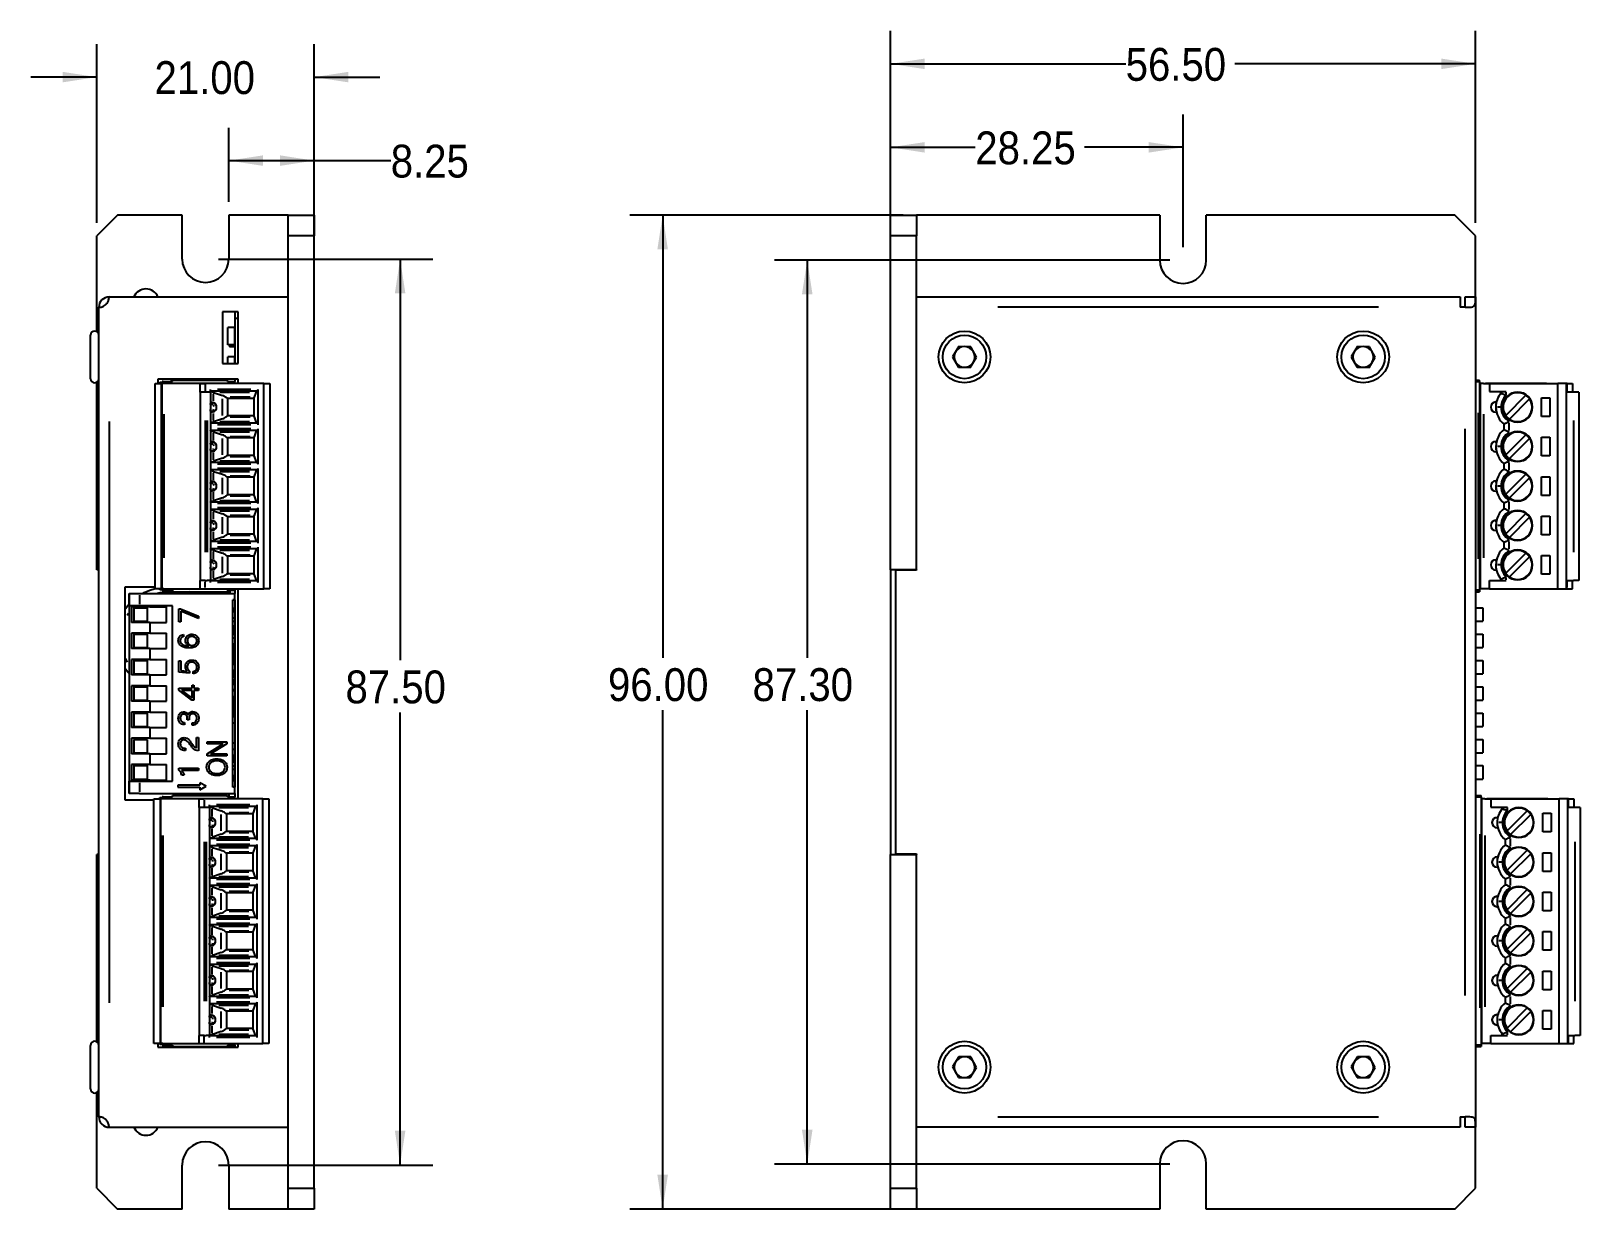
# Model space of a CAD drawing. Header units: millimetres. Extents: x 178 to 477, y 157 to 385.
import ezdxf

# ---------------------------------------------------------------- set-up
doc = ezdxf.new("R2010")
doc.units = ezdxf.units.MM
doc.header["$LTSCALE"] = 2
doc.layers.add('几何体', color=7, linetype='Continuous', lineweight=25)
doc.layers.add('尺寸', color=3, linetype='Continuous')
doc.styles.add('SLDTEXTSTYLE2', font='GOTHIC.TTF', dxfattribs={"width": 0.913})
doc.dimstyles.new('SLDDIMSTYLE0', dxfattribs={"dimtxt": 6.35, "dimasz": 6.604, "dimexe": 0, "dimexo": 0.0625, "dimgap": 1.5875, "dimtad": 0, "dimtih": 1, "dimtoh": 1, "dimlfac": 0.5, "dimrnd": 1e-09, "dimzin": 4, "dimdsep": 46, "dimtxsty": 'SLDTEXTSTYLE2', "dimsah": 1, "dimcen": 0.09, "dimadec": 0, "dimazin": 1, "dimtfac": 1, "dimtofl": 0, "dimtmove": 0, "dimatfit": 3, "dimfxl": 1, "dimfrac": 2, "dimtolj": 1, "dimtzin": 12, "dimarcsym": 0})
doc.dimstyles.new('SLDDIMSTYLE1', dxfattribs={"dimtxt": 6.35, "dimasz": 6.604, "dimexe": 0, "dimexo": 0.0625, "dimgap": 1.5875, "dimtad": 0, "dimtih": 1, "dimtoh": 1, "dimlfac": 0.5, "dimrnd": 1e-09, "dimzin": 12, "dimdsep": 46, "dimtxsty": 'SLDTEXTSTYLE2', "dimsah": 1, "dimcen": 0.09, "dimadec": 0, "dimazin": 3, "dimtfac": 1, "dimtofl": 0, "dimtmove": 0, "dimatfit": 3, "dimfxl": 1, "dimfrac": 2, "dimtolj": 1, "dimtzin": 12, "dimarcsym": 0})
doc.dimstyles.new('SLDDIMSTYLE2', dxfattribs={"dimtxt": 6.35, "dimasz": 6.604, "dimexe": 0, "dimexo": 0.0625, "dimgap": 1.5875, "dimtad": 0, "dimtih": 1, "dimtoh": 1, "dimlfac": 0.5, "dimrnd": 1e-09, "dimzin": 4, "dimdsep": 46, "dimtxsty": 'SLDTEXTSTYLE2', "dimsah": 1, "dimcen": 0.09, "dimadec": 0, "dimazin": 1, "dimtfac": 1, "dimtmove": 0, "dimatfit": 0, "dimfxl": 1, "dimfrac": 2, "dimtolj": 1, "dimtzin": 12, "dimarcsym": 0})

msp = doc.modelspace()

# ---------------------------------------------------------------- blocks, each defined once
blk = doc.blocks.new('_D')
at = {"layer": '尺寸'}
for p, q in [((346.05, 349.21), (293.24, 349.21)), ((299.59, 349.21), (299.59, 263.66)), ((299.59, 157.21), (299.59, 253.58)), ((346.05, 157.21), (293.24, 157.21))]:
    blk.add_line(p, q, dxfattribs=at)
for points in [[(299.59, 349.21), (298.57, 342.61), (300.6, 342.61)], [(299.59, 157.21), (300.6, 163.82), (298.57, 163.82)]]:
    blk.add_solid(points, dxfattribs=at)
at = {"layer": '尺寸', "insert": (289.03, 261.69), "char_height": 6.35, "attachment_point": 1, "style": 'SLDTEXTSTYLE2'}
blk.add_mtext('96.00', dxfattribs=at)
blk = doc.blocks.new('_D_1')
at = {"layer": '尺寸'}
for p, q in [((343.59, 347.75), (343.59, 384.79)), ((456.59, 347.75), (456.59, 384.79)), ((343.59, 378.44), (389.01, 378.44)), ((456.59, 378.44), (410.12, 378.44))]:
    blk.add_line(p, q, dxfattribs=at)
for points in [[(343.59, 378.44), (350.19, 377.42), (350.19, 379.45)], [(456.59, 378.44), (449.98, 379.45), (449.98, 377.42)]]:
    blk.add_solid(points, dxfattribs=at)
at = {"layer": '尺寸', "insert": (389.01, 381.51), "char_height": 6.35, "attachment_point": 1, "style": 'SLDTEXTSTYLE2'}
blk.add_mtext('56.50', dxfattribs=at)
blk = doc.blocks.new('_D_2')
at = {"layer": '尺寸'}
for p, q in [((343.59, 347.75), (343.59, 368.66)), ((400.09, 343.05), (400.09, 368.66)), ((343.59, 362.31), (359.97, 362.31)), ((400.09, 362.31), (381.08, 362.31))]:
    blk.add_line(p, q, dxfattribs=at)
for points in [[(343.59, 362.31), (350.19, 361.29), (350.19, 363.32)], [(400.09, 362.31), (393.48, 363.32), (393.48, 361.29)]]:
    blk.add_solid(points, dxfattribs=at)
at = {"layer": '尺寸', "insert": (359.97, 365.38), "char_height": 6.35, "attachment_point": 1, "style": 'SLDTEXTSTYLE2'}
blk.add_mtext('28.25', dxfattribs=at)
blk = doc.blocks.new('_D_3')
at = {"layer": '尺寸'}
for p, q in [((397.55, 340.51), (321.16, 340.51)), ((327.51, 340.51), (327.51, 263.66)), ((327.51, 165.91), (327.51, 253.58)), ((397.55, 165.91), (321.16, 165.91))]:
    blk.add_line(p, q, dxfattribs=at)
for points in [[(327.51, 340.51), (326.49, 333.91), (328.53, 333.91)], [(327.51, 165.91), (328.53, 172.52), (326.49, 172.52)]]:
    blk.add_solid(points, dxfattribs=at)
at = {"layer": '尺寸', "insert": (316.95, 261.69), "char_height": 6.35, "attachment_point": 1, "style": 'SLDTEXTSTYLE2'}
blk.add_mtext('87.30', dxfattribs=at)
blk = doc.blocks.new('_D_4')
at = {"layer": '尺寸'}
for p, q in [((213.83, 340.71), (255.23, 340.71)), ((248.88, 340.71), (248.88, 263.22)), ((248.88, 165.71), (248.88, 253.14)), ((213.83, 165.71), (255.23, 165.71))]:
    blk.add_line(p, q, dxfattribs=at)
for points in [[(248.88, 340.71), (247.87, 334.11), (249.9, 334.11)], [(248.88, 165.71), (249.9, 172.32), (247.87, 172.32)]]:
    blk.add_solid(points, dxfattribs=at)
at = {"layer": '尺寸', "insert": (238.33, 261.25), "char_height": 6.35, "attachment_point": 1, "style": 'SLDTEXTSTYLE2'}
blk.add_mtext('87.50', dxfattribs=at)
blk = doc.blocks.new('_D_5')
at = {"layer": '尺寸'}
for p, q in [((215.79, 351.75), (215.79, 366.09)), ((232.29, 338.55), (232.29, 366.09)), ((215.79, 359.74), (232.29, 359.74)), ((232.29, 359.74), (247.07, 359.74))]:
    blk.add_line(p, q, dxfattribs=at)
for points in [[(215.79, 359.74), (222.4, 358.73), (222.4, 360.76)], [(232.29, 359.74), (225.69, 360.76), (225.69, 358.73)]]:
    blk.add_solid(points, dxfattribs=at)
at = {"layer": '尺寸', "insert": (247.07, 362.82), "char_height": 6.35, "attachment_point": 1, "style": 'SLDTEXTSTYLE2'}
blk.add_mtext('8.25', dxfattribs=at)
blk = doc.blocks.new('_D_6')
at = {"layer": '尺寸'}
for p, q in [((190.29, 347.75), (190.29, 382.22)), ((232.29, 347.75), (232.29, 382.22)), ((190.29, 375.87), (177.59, 375.87)), ((232.29, 375.87), (244.99, 375.87))]:
    blk.add_line(p, q, dxfattribs=at)
for points in [[(190.29, 375.87), (183.69, 376.89), (183.69, 374.86)], [(232.29, 375.87), (238.9, 374.86), (238.9, 376.89)]]:
    blk.add_solid(points, dxfattribs=at)
at = {"layer": '尺寸', "insert": (201.45, 378.95), "char_height": 6.35, "attachment_point": 1, "style": 'SLDTEXTSTYLE2'}
blk.add_mtext('21.00', dxfattribs=at)

# ---------------------------------------------------------------- dimensions: what is measured, and where the dimension line sits
at = {"layer": '尺寸'}
for base, p1, p2, dimstyle, picture, middle in [((456.588, 378.436), (343.588, 345.213), (456.588, 345.213), 'SLDDIMSTYLE0', '_D_1', (399.563, 378.436)), ((190.291, 375.874), (232.291, 345.213), (190.291, 345.213), 'SLDDIMSTYLE2', '_D_6', (212.005, 375.874)), ((343.588, 362.307), (400.088, 340.513), (343.588, 345.213), 'SLDDIMSTYLE1', '_D_2', (370.523, 362.307)), ((232.291, 359.745), (215.791, 349.213), (232.291, 336.013), 'SLDDIMSTYLE1', '_D_5', (255.277, 359.745))]:
    dim = msp.add_linear_dim(base=base, p1=p1, p2=p2, dimstyle=dimstyle, dxfattribs=at)
    dim.commit()
    dim.dimension.update_dxf_attribs({"geometry": picture, "text_midpoint": middle, "dimtype": 160})
for base, p1, p2, picture, middle in [((299.588, 157.213), (348.588, 349.213), (348.588, 157.213), '_D', (299.588, 258.619)), ((248.884, 165.713), (211.291, 340.713), (211.291, 165.713), '_D_4', (248.884, 258.179)), ((327.511, 165.913), (400.088, 340.513), (400.088, 165.913), '_D_3', (327.511, 258.619))]:
    dim = msp.add_linear_dim(base=base, p1=p1, p2=p2, angle=90, dimstyle='SLDDIMSTYLE0', dxfattribs=at)
    dim.commit()
    dim.dimension.update_dxf_attribs({"geometry": picture, "text_midpoint": middle, "dimtype": 160})

# ---------------------------------------------------------------- linework, layer by layer
at = {"layer": '几何体'}
for p, q in [((194.291, 349.213), (190.291, 345.213)), ((206.791, 349.213), (194.291, 349.213)), ((206.791, 340.713), (206.791, 349.213)), ((215.791, 349.213), (215.791, 340.713)), ((227.291, 349.213), (215.791, 349.213)), ((227.291, 345.213), (227.291, 349.213)), ((227.291, 349.213), (232.291, 349.213)), ((232.291, 349.213), (232.291, 345.213)), ((343.588, 345.213), (343.588, 349.213)), ((343.588, 349.213), (348.588, 349.213)), ((348.588, 349.213), (348.588, 345.213)), ((395.588, 349.213), (348.588, 349.213)), ((395.588, 349.213), (395.588, 340.513)), ((404.588, 340.513), (404.588, 349.213)), ((452.588, 349.213), (404.588, 349.213)), ((456.588, 345.213), (452.588, 349.213)), ((190.291, 326.706), (190.291, 345.213)), ((232.291, 345.213), (227.291, 345.213)), ((227.291, 161.213), (227.291, 345.213)), ((232.291, 161.213), (232.291, 345.213)), ((348.588, 345.213), (343.588, 345.213)), ((343.588, 280.713), (343.588, 345.213)), ((348.588, 280.713), (348.588, 345.213)), ((456.588, 333.413), (456.588, 345.213)), ((192.691, 333.413), (227.291, 333.413)), ((227.291, 173.013), (227.291, 333.413)), ((348.588, 333.413), (453.588, 333.413)), ((453.588, 333.413), (453.588, 331.413)), ((454.588, 333.413), (456.588, 333.413)), ((454.588, 331.413), (454.588, 333.413)), ((456.588, 333.413), (456.588, 173.013)), ((190.691, 175.013), (190.691, 331.413)), ((217.591, 330.545), (214.591, 330.545)), ((214.591, 330.545), (214.591, 320.545)), ((216.948, 330.545), (216.948, 329.213)), ((216.948, 329.213), (216.948, 320.545)), ((217.591, 329.213), (216.948, 329.213)), ((217.591, 320.545), (217.591, 330.545)), ((437.838, 331.413), (364.338, 331.413)), ((454.588, 331.413), (453.588, 331.413)), ((215.589, 324.181), (215.589, 327.481)), ((216.939, 327.481), (215.589, 327.481)), ((216.939, 324.181), (216.939, 327.481)), ((189.091, 317.613), (189.091, 326.013)), ((216.939, 324.181), (215.589, 324.181)), ((215.948, 324.181), (215.948, 323.766)), ((216.048, 323.766), (215.948, 323.766)), ((215.948, 323.766), (215.948, 323.766)), ((216.948, 323.766), (215.948, 323.766)), ((216.848, 323.766), (216.048, 323.766)), ((216.948, 323.766), (216.848, 323.766)), ((216.948, 324.766), (216.939, 324.766)), ((356.767, 323.832), (355.578, 321.852)), ((359.076, 323.794), (356.767, 323.832)), ((360.197, 321.774), (359.076, 323.794)), ((433.767, 323.832), (432.578, 321.852)), ((436.076, 323.794), (433.767, 323.832)), ((437.197, 321.774), (436.076, 323.794)), ((214.591, 320.545), (217.591, 320.545)), ((215.589, 320.545), (215.589, 321.824)), ((216.939, 321.824), (215.589, 321.824)), ((216.939, 320.545), (216.939, 321.824)), ((355.578, 321.852), (356.699, 319.833)), ((359.008, 319.794), (360.197, 321.774)), ((432.578, 321.852), (433.699, 319.833)), ((436.008, 319.794), (437.197, 321.774)), ((217.591, 317.545), (202.091, 317.545)), ((202.091, 317.545), (202.091, 316.718)), ((204.748, 317.07), (204.748, 317.545)), ((204.948, 317.07), (204.948, 317.348)), ((204.948, 317.348), (215.548, 317.348)), ((211.548, 317.545), (211.548, 317.348)), ((215.548, 317.07), (215.548, 317.348)), ((216.948, 317.545), (216.948, 317.07)), ((217.591, 316.778), (217.591, 317.545)), ((356.699, 319.833), (359.008, 319.794)), ((433.699, 319.833), (436.008, 319.794)), ((456.588, 317.348), (457.355, 317.348)), ((457.355, 317.07), (457.355, 317.348)), ((190.291, 280.713), (190.291, 316.92)), ((201.548, 277.038), (201.548, 316.718)), ((201.548, 316.718), (202.748, 316.718)), ((202.448, 316.718), (202.448, 316.958)), ((202.448, 316.958), (202.948, 316.958)), ((202.548, 316.718), (202.548, 316.778)), ((202.548, 316.778), (203.548, 316.778)), ((202.748, 316.718), (202.748, 277.038)), ((202.748, 316.718), (202.901, 316.718)), ((202.901, 277.038), (202.901, 316.718)), ((202.951, 316.718), (202.901, 316.718)), ((202.948, 316.778), (202.948, 317.066)), ((203.246, 316.718), (202.951, 316.718)), ((203.146, 317.026), (203.146, 316.822)), ((203.148, 317.07), (204.948, 317.07)), ((203.148, 317.026), (203.148, 316.822)), ((210.248, 316.718), (203.246, 316.718)), ((203.548, 316.778), (220.148, 316.778)), ((203.548, 316.727), (203.548, 316.769)), ((210.248, 316.718), (211.248, 316.718)), ((210.248, 315.018), (210.248, 316.718)), ((210.248, 315.018), (210.248, 278.638)), ((211.248, 315.018), (210.248, 315.018)), ((222.548, 316.718), (211.248, 316.718)), ((211.248, 316.463), (211.248, 315.273)), ((211.648, 315.018), (211.248, 315.018)), ((212.248, 315.018), (211.648, 315.018)), ((212.248, 315.018), (212.248, 315.518)), ((221.388, 315.218), (212.248, 315.218)), ((212.248, 315.018), (212.248, 278.638)), ((212.748, 314.689), (212.748, 313.326)), ((212.845, 314.95), (214.548, 314.382)), ((220.068, 315.518), (213.628, 315.518)), ((219.811, 314.95), (214.074, 314.95)), ((215.548, 317.07), (216.948, 317.07)), ((216.948, 316.778), (216.948, 317.07)), ((220.148, 316.778), (221.148, 316.778)), ((220.148, 316.727), (220.148, 316.769)), ((221.04, 314.95), (220.718, 314.019)), ((221.148, 316.718), (221.148, 316.778)), ((221.448, 308.718), (221.448, 315.518)), ((222.548, 277.038), (222.548, 316.718)), ((222.548, 316.718), (223.748, 316.718)), ((223.748, 316.718), (223.748, 277.038)), ((456.588, 317.056), (457.155, 317.066)), ((457.155, 317.066), (457.355, 317.07)), ((457.355, 317.07), (457.355, 276.746)), ((457.355, 317.07), (457.355, 317.07)), ((457.355, 315.736), (457.506, 315.738)), ((457.355, 315.092), (457.506, 315.094)), ((457.506, 316.718), (457.506, 277.038)), ((458.106, 316.718), (457.506, 316.718)), ((458.106, 316.718), (459.306, 316.718)), ((458.506, 316.718), (458.506, 316.778)), ((458.506, 316.778), (459.506, 316.778)), ((459.306, 316.718), (459.306, 315.118)), ((459.306, 316.718), (472.506, 316.718)), ((459.306, 315.118), (462.489, 315.118)), ((459.506, 316.778), (460.306, 316.778)), ((459.506, 316.727), (459.506, 316.769)), ((460.306, 316.718), (460.306, 316.778)), ((460.306, 316.778), (461.306, 316.778)), ((461.306, 316.778), (469.306, 316.778)), ((461.306, 316.727), (461.306, 316.769)), ((461.489, 314.818), (461.489, 315.118)), ((466.301, 314.42), (462.405, 310.523)), ((462.489, 314.529), (462.489, 315.014)), ((469.306, 316.778), (470.306, 316.778)), ((469.306, 316.727), (469.306, 316.769)), ((470.306, 316.718), (470.306, 316.778)), ((472.506, 277.038), (472.506, 316.718)), ((474.106, 316.718), (472.506, 316.718)), ((474.106, 316.718), (474.106, 277.038)), ((474.306, 316.718), (474.106, 316.718)), ((474.306, 316.718), (475.306, 316.718)), ((474.306, 315.273), (474.306, 316.463)), ((475.506, 315.018), (474.306, 315.018)), ((475.306, 316.718), (475.306, 315.018)), ((476.506, 315.018), (475.506, 315.018)), ((476.506, 315.018), (476.506, 278.638)), ((212.799, 312.618), (212.331, 312.618)), ((212.662, 312.984), (212.457, 312.984)), ((212.662, 311.252), (212.457, 311.252)), ((212.656, 313.032), (212.694, 312.989)), ((212.656, 311.203), (212.694, 311.247)), ((213.443, 312.118), (213.372, 312.118)), ((214.548, 310.533), (214.548, 313.703)), ((220.648, 313.818), (215.517, 313.818)), ((215.548, 313.818), (215.548, 310.418)), ((219.893, 314.019), (216.042, 314.019)), ((220.648, 313.873), (220.648, 310.363)), ((460.506, 313.118), (460.627, 313.118)), ((460.506, 313.103), (460.506, 312.825)), ((460.506, 311.969), (460.506, 311.411)), ((461.357, 312.118), (460.799, 312.118)), ((463.112, 309.816), (467.008, 313.712)), ((469.306, 313.918), (470.906, 313.918)), ((469.306, 310.318), (469.306, 313.918)), ((470.906, 313.918), (470.906, 310.318)), ((192.691, 309.353), (192.691, 197.073)), ((202.951, 310.766), (202.951, 282.99)), ((203.246, 310.766), (203.246, 282.99)), ((211.248, 309.561), (211.248, 284.095)), ((211.648, 309.561), (211.648, 284.095)), ((221.388, 309.018), (212.248, 309.018)), ((212.748, 310.909), (212.748, 309.547)), ((214.548, 309.854), (212.845, 309.286)), ((220.068, 308.718), (213.628, 308.718)), ((219.811, 309.286), (214.074, 309.286)), ((220.648, 310.418), (215.517, 310.418)), ((216.042, 310.217), (219.893, 310.217)), ((220.718, 310.217), (221.04, 309.286)), ((457.155, 282.797), (457.155, 311.019)), ((457.355, 311.021), (457.355, 282.795)), ((457.506, 309.142), (457.355, 309.144)), ((458.106, 310.766), (458.106, 282.99)), ((460.506, 311.118), (460.627, 311.118)), ((462.106, 307.796), (462.106, 308.819)), ((463.106, 307.581), (463.106, 309.035)), ((470.906, 310.318), (469.306, 310.318)), ((475.506, 309.561), (475.506, 284.095)), ((221.388, 307.598), (212.248, 307.598)), ((212.662, 305.364), (212.457, 305.364)), ((212.656, 305.412), (212.694, 305.369)), ((212.748, 307.069), (212.748, 305.706)), ((212.845, 307.33), (214.548, 306.762)), ((220.068, 307.898), (213.628, 307.898)), ((214.074, 307.33), (219.811, 307.33)), ((214.548, 302.913), (214.548, 306.083)), ((220.648, 306.198), (215.517, 306.198)), ((215.548, 306.198), (215.548, 302.798)), ((219.893, 306.399), (216.042, 306.399)), ((220.648, 306.253), (220.648, 302.743)), ((221.04, 307.33), (220.718, 306.399)), ((221.448, 301.098), (221.448, 307.898)), ((454.588, 198.473), (454.588, 307.953)), ((457.355, 307.472), (457.506, 307.474)), ((460.506, 305.498), (460.627, 305.498)), ((460.506, 305.483), (460.506, 305.205)), ((466.301, 306.8), (462.405, 302.903)), ((463.112, 302.196), (467.008, 306.092)), ((469.306, 306.298), (470.906, 306.298)), ((469.306, 302.698), (469.306, 306.298)), ((470.906, 306.298), (470.906, 302.698)), ((212.799, 304.998), (212.331, 304.998)), ((212.662, 303.632), (212.457, 303.632)), ((212.656, 303.583), (212.694, 303.627)), ((212.748, 303.289), (212.748, 301.927)), ((214.548, 302.234), (212.845, 301.666)), ((213.443, 304.498), (213.372, 304.498)), ((220.648, 302.798), (215.517, 302.798)), ((216.042, 302.597), (219.893, 302.597)), ((220.718, 302.597), (221.04, 301.666)), ((460.506, 304.349), (460.506, 303.791)), ((460.506, 303.498), (460.627, 303.498)), ((461.357, 304.498), (460.799, 304.498)), ((470.906, 302.698), (469.306, 302.698)), ((221.388, 301.398), (212.248, 301.398)), ((221.388, 299.978), (212.248, 299.978)), ((212.748, 299.449), (212.748, 298.086)), ((212.845, 299.71), (214.548, 299.142)), ((220.068, 301.098), (213.628, 301.098)), ((220.068, 300.278), (213.628, 300.278)), ((219.811, 301.666), (214.074, 301.666)), ((214.074, 299.71), (219.811, 299.71)), ((221.04, 299.71), (220.718, 298.779)), ((221.448, 293.478), (221.448, 300.278)), ((457.506, 301.522), (457.355, 301.524)), ((457.355, 299.852), (457.506, 299.854)), ((462.106, 300.176), (462.106, 301.199)), ((466.301, 299.18), (462.405, 295.283)), ((463.106, 299.961), (463.106, 301.415)), ((212.799, 297.378), (212.331, 297.378)), ((212.662, 297.744), (212.457, 297.744)), ((212.656, 297.792), (212.694, 297.749)), ((213.443, 296.878), (213.372, 296.878)), ((214.548, 295.293), (214.548, 298.463)), ((220.648, 298.578), (215.517, 298.578)), ((215.548, 298.578), (215.548, 295.178)), ((219.893, 298.779), (216.042, 298.779)), ((220.648, 298.633), (220.648, 295.123)), ((460.506, 297.878), (460.627, 297.878)), ((460.506, 297.863), (460.506, 297.585)), ((460.506, 296.729), (460.506, 296.171)), ((461.357, 296.878), (460.799, 296.878)), ((463.112, 294.576), (467.008, 298.472)), ((469.306, 295.078), (469.306, 298.678)), ((469.306, 298.678), (470.906, 298.678)), ((470.906, 298.678), (470.906, 295.078)), ((221.388, 293.778), (212.248, 293.778)), ((212.662, 296.012), (212.457, 296.012)), ((212.656, 295.963), (212.694, 296.007)), ((212.748, 295.669), (212.748, 294.307)), ((214.548, 294.614), (212.845, 294.046)), ((220.068, 293.478), (213.628, 293.478)), ((219.811, 294.046), (214.074, 294.046)), ((220.648, 295.178), (215.517, 295.178)), ((216.042, 294.977), (219.893, 294.977)), ((220.718, 294.977), (221.04, 294.046)), ((457.506, 293.902), (457.355, 293.904)), ((460.506, 295.878), (460.627, 295.878)), ((462.106, 292.556), (462.106, 293.579)), ((463.106, 292.341), (463.106, 293.795)), ((470.906, 295.078), (469.306, 295.078)), ((221.388, 292.358), (212.248, 292.358)), ((212.748, 291.829), (212.748, 290.466)), ((212.845, 292.09), (214.548, 291.522)), ((220.068, 292.658), (213.628, 292.658)), ((214.074, 292.09), (219.811, 292.09)), ((214.548, 287.673), (214.548, 290.843)), ((220.648, 290.958), (215.517, 290.958)), ((215.548, 290.958), (215.548, 287.558)), ((219.893, 291.159), (216.042, 291.159)), ((220.648, 291.013), (220.648, 287.503)), ((221.04, 292.09), (220.718, 291.159)), ((221.448, 285.858), (221.448, 292.658)), ((457.355, 292.232), (457.506, 292.234)), ((460.506, 290.258), (460.627, 290.258)), ((460.506, 290.243), (460.506, 289.965)), ((466.301, 291.56), (462.405, 287.663)), ((463.112, 286.956), (467.008, 290.852)), ((469.306, 291.058), (470.906, 291.058)), ((469.306, 287.458), (469.306, 291.058)), ((470.906, 291.058), (470.906, 287.458)), ((212.799, 289.758), (212.331, 289.758)), ((212.662, 290.124), (212.457, 290.124)), ((212.662, 288.392), (212.457, 288.392)), ((212.656, 290.172), (212.694, 290.129)), ((212.656, 288.343), (212.694, 288.387)), ((212.748, 288.049), (212.748, 286.687)), ((213.443, 289.258), (213.372, 289.258)), ((220.648, 287.558), (215.517, 287.558)), ((216.042, 287.357), (219.893, 287.357)), ((220.718, 287.357), (221.04, 286.426)), ((460.506, 289.109), (460.506, 288.551)), ((460.506, 288.258), (460.627, 288.258)), ((461.357, 289.258), (460.799, 289.258)), ((470.906, 287.458), (469.306, 287.458)), ((221.388, 286.158), (212.248, 286.158)), ((221.388, 284.738), (212.248, 284.738)), ((214.548, 286.994), (212.845, 286.426)), ((212.845, 284.47), (214.548, 283.902)), ((220.068, 285.858), (213.628, 285.858)), ((220.068, 285.038), (213.628, 285.038)), ((219.811, 286.426), (214.074, 286.426)), ((214.074, 284.47), (219.811, 284.47)), ((221.04, 284.47), (220.718, 283.539)), ((221.448, 278.238), (221.448, 285.038)), ((457.506, 286.282), (457.355, 286.284)), ((457.355, 284.612), (457.506, 284.614)), ((462.106, 284.936), (462.106, 285.959)), ((463.106, 284.721), (463.106, 286.175)), ((212.799, 282.138), (212.331, 282.138)), ((212.662, 282.504), (212.457, 282.504)), ((212.656, 282.552), (212.694, 282.509)), ((212.748, 284.209), (212.748, 282.846)), ((213.443, 281.638), (213.372, 281.638)), ((214.548, 280.053), (214.548, 283.223)), ((220.648, 283.338), (215.517, 283.338)), ((215.548, 283.338), (215.548, 279.938)), ((219.893, 283.539), (216.042, 283.539)), ((220.648, 283.393), (220.648, 279.883)), ((460.506, 282.638), (460.627, 282.638)), ((460.506, 282.623), (460.506, 282.345)), ((460.506, 281.489), (460.506, 280.931)), ((461.357, 281.638), (460.799, 281.638)), ((466.301, 283.94), (462.405, 280.043)), ((463.112, 279.336), (467.008, 283.232)), ((469.306, 279.838), (469.306, 283.438)), ((469.306, 283.438), (470.906, 283.438)), ((470.906, 283.438), (470.906, 279.838)), ((190.691, 280.713), (190.291, 280.713)), ((211.248, 278.638), (210.248, 278.638)), ((210.248, 277.038), (210.248, 278.638)), ((211.248, 278.638), (211.648, 278.638)), ((211.248, 277.278), (211.248, 278.398)), ((212.248, 278.638), (211.648, 278.638)), ((212.248, 278.238), (212.248, 278.638)), ((221.388, 278.538), (212.248, 278.538)), ((212.662, 280.772), (212.457, 280.772)), ((212.656, 280.723), (212.694, 280.767)), ((212.748, 280.429), (212.748, 279.067)), ((214.548, 279.374), (212.845, 278.806)), ((220.068, 278.238), (213.628, 278.238)), ((219.811, 278.806), (214.074, 278.806)), ((220.648, 279.938), (215.517, 279.938)), ((216.042, 279.737), (219.893, 279.737)), ((220.718, 279.737), (221.04, 278.806)), ((348.588, 280.713), (343.588, 280.713)), ((343.588, 280.713), (343.588, 225.713)), ((344.588, 280.613), (344.588, 225.813)), ((348.588, 280.613), (344.588, 280.613)), ((348.588, 280.713), (348.588, 280.613)), ((457.355, 278.664), (457.506, 278.662)), ((459.306, 278.638), (462.489, 278.638)), ((459.306, 277.038), (459.306, 278.638)), ((460.506, 280.638), (460.627, 280.638)), ((461.489, 278.638), (461.489, 278.938)), ((462.489, 278.742), (462.489, 279.227)), ((470.906, 279.838), (469.306, 279.838)), ((474.306, 278.638), (475.506, 278.638)), ((474.306, 277.278), (474.306, 278.398)), ((475.306, 277.038), (475.306, 278.638)), ((476.506, 278.638), (475.506, 278.638)), ((201.548, 277.368), (195.691, 277.368)), ((195.691, 277.368), (195.691, 236.265)), ((196.548, 273.727), (196.548, 276.147)), ((196.548, 276.147), (198.548, 276.147)), ((196.548, 276.147), (196.548, 237.467)), ((198.548, 276.147), (216.948, 276.147)), ((198.548, 275.784), (198.548, 274.09)), ((199.162, 276.147), (199.448, 276.297)), ((202.748, 277.038), (201.548, 277.038)), ((202.448, 276.858), (202.448, 277.038)), ((202.948, 276.858), (202.448, 276.858)), ((202.901, 277.038), (202.748, 277.038)), ((202.951, 277.038), (202.901, 277.038)), ((202.948, 276.75), (202.948, 277.038)), ((203.246, 277.038), (202.951, 277.038)), ((203.146, 276.994), (203.146, 276.79)), ((203.148, 276.994), (203.148, 276.79)), ((203.148, 276.746), (204.948, 276.746)), ((203.246, 277.038), (210.248, 277.038)), ((204.948, 276.746), (204.948, 276.468)), ((204.948, 276.468), (215.548, 276.468)), ((208.048, 276.45), (208.4, 276.315)), ((208.404, 276.315), (208.089, 276.449)), ((208.091, 276.468), (208.448, 276.297)), ((208.448, 276.297), (208.091, 276.468)), ((208.448, 276.297), (208.734, 276.147)), ((208.734, 276.147), (208.448, 276.297)), ((208.448, 276.297), (208.448, 276.297)), ((208.448, 276.297), (208.448, 276.297)), ((208.448, 276.297), (208.448, 276.297)), ((208.448, 276.159), (208.448, 276.206)), ((210.248, 277.038), (211.248, 277.038)), ((211.248, 277.038), (222.548, 277.038)), ((214.548, 276.468), (214.548, 276.147)), ((214.727, 276.42), (214.727, 276.195)), ((215.548, 276.746), (216.948, 276.746)), ((215.548, 276.746), (215.548, 276.468)), ((215.588, 276.656), (215.588, 276.237)), ((215.598, 276.706), (215.598, 276.746)), ((215.598, 276.706), (215.998, 276.706)), ((215.598, 276.706), (215.598, 276.706)), ((215.598, 276.147), (215.598, 276.156)), ((215.598, 276.156), (215.998, 276.156)), ((215.609, 276.623), (215.609, 276.238)), ((215.768, 276.706), (215.628, 276.706)), ((215.788, 276.623), (215.788, 276.238)), ((215.798, 276.706), (215.998, 276.706)), ((215.809, 276.623), (215.809, 276.238)), ((215.998, 276.712), (215.998, 276.74)), ((215.998, 276.706), (216.048, 276.706)), ((215.998, 276.156), (216.048, 276.156)), ((215.998, 276.148), (215.998, 276.154)), ((216.048, 276.147), (216.048, 276.746)), ((216.948, 276.746), (216.948, 277.038)), ((216.948, 276.746), (216.948, 276.147)), ((216.948, 274.887), (216.948, 276.147)), ((217.591, 236.522), (217.591, 277.038)), ((223.748, 277.038), (222.548, 277.038)), ((457.155, 276.75), (456.588, 276.76)), ((456.588, 276.468), (457.355, 276.468)), ((457.355, 278.02), (457.506, 278.018)), ((457.355, 276.746), (457.355, 276.468)), ((458.106, 277.038), (457.506, 277.038)), ((459.306, 277.038), (458.106, 277.038)), ((459.306, 277.038), (472.506, 277.038)), ((472.506, 277.038), (474.106, 277.038)), ((474.106, 277.038), (474.306, 277.038)), ((474.306, 277.038), (475.306, 277.038)), ((196.406, 272.265), (196.154, 271.867)), ((198.548, 273.727), (196.548, 273.727)), ((196.548, 273.727), (196.548, 239.887)), ((200.548, 273.547), (196.973, 273.547)), ((196.973, 273.547), (196.973, 270.547)), ((197.448, 273.347), (197.448, 270.747)), ((197.448, 273.347), (197.448, 273.347)), ((197.448, 273.347), (197.448, 270.747)), ((197.448, 273.347), (200.048, 273.347)), ((204.948, 273.727), (198.548, 273.727)), ((200.048, 273.347), (200.048, 270.747)), ((200.548, 273.727), (200.548, 273.547)), ((200.548, 273.547), (203.748, 273.547)), ((203.748, 270.547), (203.748, 273.547)), ((203.748, 270.547), (203.748, 273.547)), ((203.748, 273.547), (203.748, 273.547)), ((204.948, 239.887), (204.948, 273.727)), ((204.948, 239.887), (204.948, 273.727)), ((204.948, 273.727), (204.948, 273.727)), ((206.12, 273.152), (206.477, 273.152)), ((206.12, 270.656), (206.12, 273.152)), ((206.477, 273.152), (209.92, 271.752)), ((206.519, 272.705), (206.519, 270.656)), ((209.92, 271.289), (206.519, 272.705)), ((216.948, 274.887), (216.548, 274.887)), ((216.548, 238.727), (216.548, 274.887)), ((216.548, 274.868), (216.948, 274.868)), ((216.548, 273.268), (216.948, 273.268)), ((216.548, 273.268), (216.948, 273.268)), ((216.548, 272.647), (216.948, 272.647)), ((216.669, 274.884), (216.669, 274.871)), ((216.745, 273.268), (216.748, 273.231)), ((216.745, 273.268), (216.748, 273.231)), ((216.748, 273.231), (216.748, 272.647)), ((216.778, 273.231), (216.918, 273.231)), ((216.848, 274.887), (216.848, 274.868)), ((216.888, 274.871), (216.888, 274.884)), ((216.946, 273.268), (216.948, 273.231)), ((216.948, 274.887), (216.948, 238.727)), ((456.588, 273.347), (458.002, 273.347)), ((458.002, 273.347), (458.002, 270.747)), ((200.548, 270.547), (196.973, 270.547)), ((197.448, 270.747), (197.448, 270.747)), ((197.448, 270.747), (200.048, 270.747)), ((200.548, 270.547), (200.548, 268.467)), ((200.548, 270.547), (203.748, 270.547)), ((203.748, 270.547), (203.748, 270.547)), ((206.519, 270.656), (206.12, 270.656)), ((209.92, 271.752), (209.92, 271.289)), ((216.548, 271.447), (216.948, 271.447)), ((216.548, 270.779), (216.948, 270.779)), ((216.548, 270.779), (216.948, 270.779)), ((216.848, 269.814), (216.548, 269.814)), ((216.593, 269.714), (216.803, 269.714)), ((216.848, 269.812), (216.848, 269.784)), ((216.848, 269.504), (216.848, 268.524)), ((216.947, 269.714), (216.919, 269.714)), ((456.588, 270.747), (458.002, 270.747)), ((200.548, 268.467), (196.973, 268.467)), ((196.973, 268.467), (196.973, 265.467)), ((197.448, 268.267), (197.448, 265.667)), ((197.448, 268.267), (200.048, 268.267)), ((197.448, 268.267), (197.448, 265.667)), ((197.448, 268.267), (197.448, 268.267)), ((200.048, 268.267), (200.048, 265.667)), ((200.548, 268.467), (203.748, 268.467)), ((203.748, 265.467), (203.748, 268.467)), ((203.748, 265.467), (203.748, 268.467)), ((203.748, 268.467), (203.748, 268.467)), ((207.062, 268.191), (207.062, 267.76)), ((216.848, 268.214), (216.548, 268.214)), ((216.848, 268.214), (216.548, 268.214)), ((216.548, 267.567), (216.948, 267.567)), ((216.548, 266.367), (216.948, 266.367)), ((216.803, 268.314), (216.593, 268.314)), ((216.848, 268.215), (216.848, 268.243)), ((216.848, 268.214), (216.848, 268.214)), ((216.848, 268.214), (216.848, 268.214)), ((216.848, 266.302), (216.848, 266)), ((216.947, 268.314), (216.919, 268.314)), ((456.588, 268.267), (458.002, 268.267)), ((458.002, 268.267), (458.002, 265.667)), ((195.81, 263.549), (196.154, 262.867)), ((200.548, 265.467), (196.973, 265.467)), ((200.548, 263.387), (196.973, 263.387)), ((196.973, 263.387), (196.973, 260.387)), ((197.448, 265.667), (200.048, 265.667)), ((197.448, 265.667), (197.448, 265.667)), ((200.548, 265.467), (200.548, 263.387)), ((200.548, 265.467), (203.748, 265.467)), ((200.548, 263.387), (203.748, 263.387)), ((203.748, 265.467), (203.748, 265.467)), ((203.748, 260.387), (203.748, 263.387)), ((203.748, 260.387), (203.748, 263.387)), ((203.748, 263.387), (203.748, 263.387)), ((208.058, 266.024), (208.058, 266.046)), ((216.548, 265.936), (216.848, 265.936)), ((216.548, 264.336), (216.848, 264.336)), ((216.848, 264.306), (216.548, 264.306)), ((216.848, 264.306), (216.548, 264.306)), ((216.553, 264.076), (216.548, 264.076)), ((216.548, 263.601), (216.948, 263.601)), ((216.553, 263.481), (216.548, 263.481)), ((216.848, 264.076), (216.553, 264.076)), ((216.553, 263.92), (216.553, 263.657)), ((216.848, 263.481), (216.553, 263.481)), ((216.593, 265.836), (216.803, 265.836)), ((216.803, 264.436), (216.593, 264.436)), ((216.804, 263.976), (216.598, 263.976)), ((216.804, 263.381), (216.598, 263.381)), ((216.848, 265.934), (216.848, 265.906)), ((216.848, 265.626), (216.848, 264.646)), ((216.848, 264.337), (216.848, 264.365)), ((216.848, 264.307), (216.848, 264.308)), ((216.848, 264.306), (216.848, 264.306)), ((216.848, 264.306), (216.848, 264.306)), ((216.848, 263.991), (216.848, 264.047)), ((216.848, 263.92), (216.848, 263.657)), ((216.848, 263.396), (216.848, 263.451)), ((216.863, 263.976), (216.919, 263.976)), ((216.863, 263.381), (216.919, 263.381)), ((216.947, 265.836), (216.919, 265.836)), ((216.947, 264.436), (216.919, 264.436)), ((216.948, 264.406), (216.944, 264.406)), ((456.588, 265.667), (458.002, 265.667)), ((200.548, 260.387), (196.973, 260.387)), ((197.448, 263.187), (197.448, 260.587)), ((197.448, 263.187), (197.448, 263.187)), ((197.448, 263.187), (197.448, 260.587)), ((197.448, 263.187), (200.048, 263.187)), ((197.448, 260.587), (197.448, 260.587)), ((197.448, 260.587), (200.048, 260.587)), ((200.048, 263.187), (200.048, 260.587)), ((200.548, 260.387), (200.548, 258.307)), ((200.548, 260.387), (203.748, 260.387)), ((203.748, 260.387), (203.748, 260.387)), ((206.12, 263.117), (206.508, 263.117)), ((206.12, 260.909), (206.12, 263.117)), ((208.217, 260.706), (206.12, 260.909)), ((206.508, 263.117), (206.508, 261.265)), ((206.508, 261.265), (207.78, 261.138)), ((207.78, 261.138), (207.78, 261.159)), ((208.217, 261.121), (208.217, 260.706)), ((208.898, 260.622), (208.898, 261.052)), ((216.548, 262.487), (216.948, 262.487)), ((216.548, 261.287), (216.948, 261.287)), ((216.948, 261.106), (216.548, 261.106)), ((216.553, 262.621), (216.553, 263.247)), ((216.553, 260.149), (216.553, 260.937)), ((216.848, 262.621), (216.848, 263.247)), ((216.848, 260.149), (216.848, 260.937)), ((456.588, 263.187), (458.002, 263.187)), ((456.588, 260.587), (458.002, 260.587)), ((458.002, 263.187), (458.002, 260.587)), ((200.548, 258.307), (196.973, 258.307)), ((196.973, 258.307), (196.973, 255.307)), ((197.448, 258.107), (197.448, 255.507)), ((197.448, 258.107), (200.048, 258.107)), ((197.448, 258.107), (197.448, 255.507)), ((197.448, 258.107), (197.448, 258.107)), ((200.048, 258.107), (200.048, 255.507)), ((200.548, 258.307), (203.748, 258.307)), ((203.748, 255.307), (203.748, 258.307)), ((203.748, 255.307), (203.748, 258.307)), ((203.748, 258.307), (203.748, 258.307)), ((206.12, 257.826), (208.701, 257.826)), ((206.12, 257.416), (206.12, 257.826)), ((208.643, 255.5), (206.12, 257.416)), ((208.701, 257.411), (206.689, 257.411)), ((206.689, 257.411), (206.689, 257.395)), ((206.689, 257.395), (208.701, 255.868)), ((208.701, 258.443), (209.058, 258.443)), ((208.701, 257.826), (208.701, 258.443)), ((208.701, 255.868), (208.701, 257.411)), ((209.058, 258.443), (209.058, 257.826)), ((209.058, 257.826), (209.92, 257.826)), ((209.058, 257.411), (209.058, 255.5)), ((209.92, 257.411), (209.058, 257.411)), ((209.92, 257.826), (209.92, 257.411)), ((216.553, 259.881), (216.548, 259.881)), ((216.548, 259.425), (216.948, 259.425)), ((216.548, 259.425), (216.948, 259.425)), ((216.548, 259.424), (216.948, 259.424)), ((216.548, 259.424), (216.948, 259.424)), ((216.948, 258.516), (216.548, 258.516)), ((216.948, 257.516), (216.548, 257.516)), ((216.848, 257.516), (216.548, 257.516)), ((216.548, 257.407), (216.948, 257.407)), ((216.848, 259.881), (216.553, 259.881)), ((216.848, 259.881), (216.553, 259.881)), ((216.553, 259.288), (216.553, 258.652)), ((216.804, 259.981), (216.598, 259.981)), ((216.848, 259.966), (216.848, 259.91)), ((216.848, 259.881), (216.848, 259.881)), ((216.848, 259.288), (216.848, 258.652)), ((216.948, 257.516), (216.848, 257.516)), ((216.947, 259.981), (216.919, 259.981)), ((456.588, 258.107), (458.002, 258.107)), ((458.002, 258.107), (458.002, 255.507)), ((200.548, 255.307), (196.973, 255.307)), ((197.448, 255.507), (200.048, 255.507)), ((197.448, 255.507), (197.448, 255.507)), ((200.548, 255.307), (200.548, 253.227)), ((200.548, 255.307), (203.748, 255.307)), ((203.748, 255.307), (203.748, 255.307)), ((209.058, 255.5), (208.643, 255.5)), ((216.548, 256.207), (216.948, 256.207)), ((216.548, 255.593), (216.808, 255.593)), ((216.548, 255.593), (216.888, 255.593)), ((216.548, 255.593), (216.888, 255.593)), ((216.808, 255.593), (216.888, 255.593)), ((216.808, 253.893), (216.808, 255.293)), ((216.888, 255.685), (216.888, 256.115)), ((216.948, 255.593), (216.888, 255.593)), ((216.888, 255.593), (216.888, 255.593)), ((216.888, 255.593), (216.948, 255.593)), ((216.888, 255.593), (216.888, 253.593)), ((216.948, 254.495), (216.888, 254.495)), ((456.588, 255.507), (458.002, 255.507)), ((200.548, 253.227), (196.973, 253.227)), ((196.973, 253.227), (196.973, 250.227)), ((197.448, 253.027), (197.448, 250.427)), ((197.448, 253.027), (200.048, 253.027)), ((197.448, 253.027), (197.448, 250.427)), ((197.448, 253.027), (197.448, 253.027)), ((200.048, 253.027), (200.048, 250.427)), ((200.548, 253.227), (203.748, 253.227)), ((203.748, 250.227), (203.748, 253.227)), ((203.748, 250.227), (203.748, 253.227)), ((203.748, 253.227), (203.748, 253.227)), ((207.77, 251.737), (207.77, 252.029)), ((208.111, 251.737), (207.77, 251.737)), ((208.111, 252.045), (208.111, 251.737)), ((216.548, 253.593), (216.888, 253.593)), ((216.888, 252.593), (216.548, 252.593)), ((216.548, 252.593), (216.888, 252.593)), ((216.548, 252.327), (216.948, 252.327)), ((216.599, 252.653), (216.837, 252.653)), ((216.888, 253.593), (216.948, 253.593)), ((216.888, 252.794), (216.888, 253.452)), ((216.888, 252.644), (216.888, 252.611)), ((216.888, 252.593), (216.888, 252.593)), ((216.947, 252.653), (216.931, 252.653)), ((456.588, 253.027), (458.002, 253.027)), ((458.002, 253.027), (458.002, 250.427)), ((200.548, 250.227), (196.973, 250.227)), ((197.448, 250.427), (200.048, 250.427)), ((197.448, 250.427), (197.448, 250.427)), ((200.548, 250.227), (200.548, 248.147)), ((200.548, 250.227), (203.748, 250.227)), ((203.748, 250.227), (203.748, 250.227)), ((207.217, 251.178), (207.217, 250.746)), ((208.744, 250.667), (208.744, 251.108)), ((216.548, 251.127), (216.948, 251.127)), ((456.588, 250.427), (458.002, 250.427)), ((200.548, 248.147), (196.973, 248.147)), ((196.973, 248.147), (196.973, 245.147)), ((197.448, 247.947), (197.448, 245.347)), ((197.448, 247.947), (197.448, 247.947)), ((197.448, 247.947), (197.448, 245.347)), ((197.448, 247.947), (200.048, 247.947)), ((197.448, 245.347), (197.448, 245.347)), ((197.448, 245.347), (200.048, 245.347)), ((200.048, 247.947), (200.048, 245.347)), ((200.548, 248.147), (203.748, 248.147)), ((203.748, 245.147), (203.748, 248.147)), ((203.748, 245.147), (203.748, 248.147)), ((203.748, 248.147), (203.748, 248.147)), ((207.445, 246.216), (207.445, 245.78)), ((209.531, 248.282), (209.92, 248.282)), ((209.531, 246.286), (209.531, 248.282)), ((209.92, 248.282), (209.92, 245.748)), ((211.594, 247.45), (215.394, 247.45)), ((211.594, 247.062), (211.594, 247.45)), ((214.687, 247.062), (211.594, 247.062)), ((211.594, 245.138), (214.687, 247.048)), ((215.394, 247.053), (212.27, 245.133)), ((214.687, 247.048), (214.687, 247.062)), ((215.394, 247.45), (215.394, 247.053)), ((216.548, 247.247), (216.948, 247.247)), ((216.548, 246.047), (216.948, 246.047)), ((216.948, 245.995), (216.548, 245.995)), ((456.588, 247.947), (458.002, 247.947)), ((456.588, 245.347), (458.002, 245.347)), ((458.002, 247.947), (458.002, 245.347)), ((200.548, 245.147), (196.973, 245.147)), ((200.548, 243.067), (196.973, 243.067)), ((196.973, 243.067), (196.973, 240.067)), ((197.448, 242.867), (197.448, 240.267)), ((197.448, 242.867), (197.448, 242.867)), ((197.448, 242.867), (197.448, 240.267)), ((197.448, 242.867), (200.048, 242.867)), ((200.048, 242.867), (200.048, 240.267)), ((200.548, 245.147), (200.548, 243.067)), ((200.548, 245.147), (203.748, 245.147)), ((200.548, 243.067), (203.748, 243.067)), ((203.748, 245.147), (203.748, 245.147)), ((203.748, 240.067), (203.748, 243.067)), ((203.748, 240.067), (203.748, 243.067)), ((203.748, 243.067), (203.748, 243.067)), ((206.12, 242.362), (209.92, 242.362)), ((206.12, 242.021), (206.12, 242.362)), ((209.92, 242.362), (209.92, 241.925)), ((211.594, 244.731), (211.594, 245.138)), ((215.394, 244.731), (211.594, 244.731)), ((212.27, 245.133), (212.27, 245.119)), ((212.27, 245.119), (215.394, 245.119)), ((215.394, 245.119), (215.394, 244.731)), ((216.948, 244.795), (216.548, 244.795)), ((216.548, 243.583), (216.687, 243.568)), ((216.687, 243.568), (216.548, 243.583)), ((216.948, 242.779), (216.548, 242.779)), ((216.569, 244.701), (216.667, 244.697)), ((216.569, 243.639), (216.666, 243.628)), ((216.687, 243.74), (216.687, 244.583)), ((216.687, 243.568), (216.687, 243.568)), ((216.948, 244.795), (216.908, 244.795)), ((216.908, 243.767), (216.908, 244.795)), ((456.588, 242.867), (458.002, 242.867)), ((458.002, 242.867), (458.002, 240.267)), ((196.548, 237.467), (196.548, 239.887)), ((196.548, 239.887), (198.548, 239.887)), ((200.548, 240.067), (196.973, 240.067)), ((197.448, 240.267), (197.448, 240.267)), ((197.448, 240.267), (200.048, 240.267)), ((198.548, 239.887), (204.948, 239.887)), ((198.548, 239.524), (198.548, 237.83)), ((200.548, 240.067), (200.548, 239.887)), ((200.548, 240.067), (203.748, 240.067)), ((203.748, 240.067), (203.748, 240.067)), ((204.948, 239.887), (204.948, 239.887)), ((209.92, 241.925), (206.652, 241.925)), ((207.174, 241.031), (206.738, 241.031)), ((211.407, 238.909), (210.207, 239.576)), ((210.207, 239.576), (210.207, 239.076)), ((216.548, 242.167), (216.948, 242.167)), ((216.548, 240.967), (216.948, 240.967)), ((216.948, 239.946), (216.548, 239.946)), ((216.569, 240.039), (216.667, 240.043)), ((216.687, 240.142), (216.687, 240.869)), ((216.908, 239.946), (216.908, 240.967)), ((456.588, 240.267), (458.002, 240.267)), ((198.548, 237.467), (196.548, 237.467)), ((198.548, 237.467), (216.948, 237.467)), ((201.348, 189.162), (201.348, 236.462)), ((201.348, 236.462), (202.548, 236.462)), ((202.348, 236.462), (202.348, 236.522)), ((202.348, 236.522), (203.348, 236.522)), ((202.448, 236.522), (202.448, 236.702)), ((202.448, 236.702), (202.948, 236.702)), ((202.548, 236.462), (202.548, 189.162)), ((202.548, 236.462), (202.701, 236.462)), ((202.701, 189.162), (202.701, 236.462)), ((202.751, 236.462), (202.701, 236.462)), ((203.046, 236.462), (202.751, 236.462)), ((202.948, 236.522), (202.948, 236.811)), ((210.048, 236.462), (203.046, 236.462)), ((203.146, 236.77), (203.146, 236.566)), ((203.148, 236.814), (204.948, 236.814)), ((203.148, 236.77), (203.148, 236.566)), ((203.348, 236.522), (219.948, 236.522)), ((203.348, 236.471), (203.348, 236.513)), ((204.948, 236.814), (204.948, 237.092)), ((204.948, 237.092), (215.548, 237.092)), ((210.207, 239.076), (205.937, 239.076)), ((205.937, 239.076), (205.937, 238.676)), ((205.937, 238.676), (210.207, 238.676)), ((210.048, 236.462), (211.048, 236.462)), ((210.048, 234.762), (210.048, 236.462)), ((210.207, 238.176), (211.407, 238.909)), ((210.207, 238.676), (210.207, 238.176)), ((222.348, 236.462), (211.048, 236.462)), ((212.148, 237.092), (212.148, 237.467)), ((212.327, 237.149), (212.327, 237.411)), ((215.548, 236.814), (215.548, 237.092)), ((215.548, 236.814), (216.948, 236.814)), ((215.848, 236.814), (215.848, 237.467)), ((216.948, 238.746), (216.548, 238.746)), ((216.948, 238.727), (216.548, 238.727)), ((216.948, 237.467), (216.948, 238.727)), ((216.948, 237.467), (216.948, 236.814)), ((216.948, 236.522), (216.948, 236.814)), ((219.948, 236.522), (220.948, 236.522)), ((219.948, 236.471), (219.948, 236.513)), ((220.948, 236.462), (220.948, 236.522)), ((222.348, 189.162), (222.348, 236.462)), ((222.348, 236.462), (223.548, 236.462)), ((223.548, 236.462), (223.548, 189.162)), ((456.588, 237.092), (457.666, 237.092)), ((456.588, 236.795), (457.466, 236.811)), ((457.466, 236.811), (457.666, 236.814)), ((457.666, 236.814), (457.666, 237.092)), ((457.666, 236.814), (457.666, 188.871)), ((457.666, 236.814), (457.666, 236.814)), ((457.759, 236.462), (457.759, 189.162)), ((458.359, 236.462), (457.759, 236.462)), ((458.359, 236.462), (459.559, 236.462)), ((458.759, 236.462), (458.759, 236.522)), ((458.759, 236.522), (459.759, 236.522)), ((459.559, 236.462), (472.759, 236.462)), ((459.559, 236.462), (459.559, 234.862)), ((459.759, 236.522), (460.559, 236.522)), ((459.759, 236.471), (459.759, 236.513)), ((460.559, 236.462), (460.559, 236.522)), ((460.559, 236.522), (461.559, 236.522)), ((461.559, 236.522), (469.559, 236.522)), ((461.559, 236.471), (461.559, 236.513)), ((469.559, 236.522), (470.559, 236.522)), ((469.559, 236.471), (469.559, 236.513)), ((470.559, 236.462), (470.559, 236.522)), ((472.759, 189.162), (472.759, 236.462)), ((474.359, 236.462), (472.759, 236.462)), ((474.359, 236.462), (474.359, 189.162)), ((474.559, 236.462), (474.359, 236.462)), ((474.559, 236.462), (475.559, 236.462)), ((475.559, 236.462), (475.559, 234.762)), ((195.691, 236.265), (201.348, 236.265)), ((210.048, 234.762), (210.048, 190.762)), ((211.048, 234.762), (210.048, 234.762)), ((211.048, 236.207), (211.048, 235.017)), ((211.448, 234.762), (211.048, 234.762)), ((212.048, 234.762), (211.448, 234.762)), ((212.048, 234.762), (212.048, 235.262)), ((221.188, 234.962), (212.048, 234.962)), ((212.048, 234.762), (212.048, 190.762)), ((212.548, 234.433), (212.548, 233.071)), ((212.645, 234.694), (214.348, 234.127)), ((219.868, 235.262), (213.428, 235.262)), ((219.611, 234.694), (213.874, 234.694)), ((214.348, 230.277), (214.348, 233.447)), ((220.448, 233.562), (215.317, 233.562)), ((215.348, 233.562), (215.348, 230.162)), ((219.693, 233.763), (215.842, 233.763)), ((220.448, 233.617), (220.448, 230.107)), ((220.84, 234.694), (220.518, 233.763)), ((221.248, 228.462), (221.248, 235.262)), ((457.666, 234.837), (457.759, 234.838)), ((459.559, 234.862), (462.742, 234.862)), ((461.742, 234.562), (461.742, 234.862)), ((466.554, 234.164), (462.658, 230.268)), ((462.742, 234.274), (462.742, 234.758)), ((463.365, 229.561), (467.261, 233.457)), ((469.559, 233.662), (471.159, 233.662)), ((469.559, 230.062), (469.559, 233.662)), ((471.159, 233.662), (471.159, 230.062)), ((474.559, 235.017), (474.559, 236.207)), ((475.759, 234.762), (474.559, 234.762)), ((476.759, 234.762), (475.759, 234.762)), ((476.759, 234.762), (476.759, 190.762)), ((212.599, 232.362), (212.131, 232.362)), ((212.462, 232.728), (212.257, 232.728)), ((212.462, 230.996), (212.257, 230.996)), ((212.456, 232.777), (212.494, 232.734)), ((212.456, 230.948), (212.494, 230.991)), ((212.548, 230.654), (212.548, 229.291)), ((213.243, 231.862), (213.172, 231.862)), ((460.759, 232.862), (460.88, 232.862)), ((460.759, 232.848), (460.759, 232.569)), ((460.759, 231.713), (460.759, 231.155)), ((460.759, 230.862), (460.88, 230.862)), ((461.61, 231.862), (461.052, 231.862)), ((202.751, 229.367), (202.751, 196.257)), ((203.046, 229.367), (203.046, 196.257)), ((211.048, 228.162), (211.048, 197.362)), ((211.448, 228.162), (211.448, 197.362)), ((221.188, 228.762), (212.048, 228.762)), ((214.348, 229.598), (212.645, 229.03)), ((219.868, 228.462), (213.428, 228.462)), ((219.868, 227.642), (213.428, 227.642)), ((219.611, 229.03), (213.874, 229.03)), ((220.448, 230.162), (215.317, 230.162)), ((215.842, 229.961), (219.693, 229.961)), ((220.518, 229.961), (220.84, 229.03)), ((221.248, 220.842), (221.248, 227.642)), ((457.466, 196.065), (457.466, 229.62)), ((457.666, 229.623), (457.666, 196.062)), ((457.759, 228.886), (457.666, 228.888)), ((458.359, 229.367), (458.359, 196.257)), ((462.359, 227.541), (462.359, 228.564)), ((463.359, 227.325), (463.359, 228.779)), ((471.159, 230.062), (469.559, 230.062)), ((475.759, 228.162), (475.759, 197.362)), ((190.291, 189.506), (190.291, 225.713)), ((190.691, 225.713), (190.291, 225.713)), ((221.188, 227.342), (212.048, 227.342)), ((212.599, 224.742), (212.131, 224.742)), ((212.462, 225.108), (212.257, 225.108)), ((212.456, 225.157), (212.494, 225.114)), ((212.548, 226.813), (212.548, 225.451)), ((212.645, 227.074), (214.348, 226.507)), ((213.874, 227.074), (219.611, 227.074)), ((214.348, 222.657), (214.348, 225.827)), ((220.448, 225.942), (215.317, 225.942)), ((215.348, 225.942), (215.348, 222.542)), ((219.693, 226.143), (215.842, 226.143)), ((220.448, 225.997), (220.448, 222.487)), ((220.84, 227.074), (220.518, 226.143)), ((343.588, 225.713), (348.588, 225.713)), ((343.588, 161.213), (343.588, 225.713)), ((344.588, 225.813), (348.588, 225.813)), ((348.588, 225.813), (348.588, 225.713)), ((348.588, 161.213), (348.588, 225.713)), ((457.666, 227.217), (457.759, 227.218)), ((460.759, 225.242), (460.88, 225.242)), ((460.759, 225.228), (460.759, 224.949)), ((466.554, 226.544), (462.658, 222.648)), ((463.365, 221.941), (467.261, 225.837)), ((469.559, 222.442), (469.559, 226.042)), ((469.559, 226.042), (471.159, 226.042)), ((471.159, 226.042), (471.159, 222.442)), ((212.462, 223.376), (212.257, 223.376)), ((212.456, 223.328), (212.494, 223.371)), ((212.548, 223.034), (212.548, 221.671)), ((214.348, 221.978), (212.645, 221.41)), ((213.243, 224.242), (213.172, 224.242)), ((219.611, 221.41), (213.874, 221.41)), ((220.448, 222.542), (215.317, 222.542)), ((215.842, 222.341), (219.693, 222.341)), ((220.518, 222.341), (220.84, 221.41)), ((460.759, 224.093), (460.759, 223.535)), ((460.759, 223.242), (460.88, 223.242)), ((461.61, 224.242), (461.052, 224.242)), ((471.159, 222.442), (469.559, 222.442)), ((221.188, 221.142), (212.048, 221.142)), ((221.188, 219.722), (212.048, 219.722)), ((212.548, 219.193), (212.548, 217.831)), ((212.645, 219.454), (214.348, 218.887)), ((219.868, 220.842), (213.428, 220.842)), ((219.868, 220.022), (213.428, 220.022)), ((213.874, 219.454), (219.611, 219.454)), ((219.693, 218.523), (215.842, 218.523)), ((220.84, 219.454), (220.518, 218.523)), ((221.248, 213.222), (221.248, 220.022)), ((457.759, 221.266), (457.666, 221.268)), ((457.666, 219.597), (457.759, 219.598)), ((462.359, 219.921), (462.359, 220.944)), ((466.554, 218.924), (462.658, 215.028)), ((463.359, 219.705), (463.359, 221.159)), ((469.559, 214.822), (469.559, 218.422)), ((469.559, 218.422), (471.159, 218.422)), ((471.159, 218.422), (471.159, 214.822)), ((212.599, 217.122), (212.131, 217.122)), ((212.462, 217.488), (212.257, 217.488)), ((212.462, 215.756), (212.257, 215.756)), ((212.456, 217.537), (212.494, 217.494)), ((212.456, 215.708), (212.494, 215.751)), ((212.548, 215.414), (212.548, 214.051)), ((213.243, 216.622), (213.172, 216.622)), ((214.348, 215.037), (214.348, 218.207)), ((220.448, 218.322), (215.317, 218.322)), ((215.348, 218.322), (215.348, 214.922)), ((220.448, 218.377), (220.448, 214.867)), ((460.759, 217.622), (460.88, 217.622)), ((460.759, 217.608), (460.759, 217.329)), ((460.759, 216.473), (460.759, 215.915)), ((460.759, 215.622), (460.88, 215.622)), ((461.61, 216.622), (461.052, 216.622)), ((463.365, 214.321), (467.261, 218.217)), ((221.188, 213.522), (212.048, 213.522)), ((214.348, 214.358), (212.645, 213.79)), ((219.868, 213.222), (213.428, 213.222)), ((219.611, 213.79), (213.874, 213.79)), ((220.448, 214.922), (215.317, 214.922)), ((215.842, 214.721), (219.693, 214.721)), ((220.518, 214.721), (220.84, 213.79)), ((457.759, 213.646), (457.666, 213.648)), ((462.359, 212.301), (462.359, 213.324)), ((463.359, 212.085), (463.359, 213.539)), ((471.159, 214.822), (469.559, 214.822)), ((221.188, 212.102), (212.048, 212.102)), ((212.599, 209.502), (212.131, 209.502)), ((212.462, 209.868), (212.257, 209.868)), ((212.456, 209.917), (212.494, 209.874)), ((212.548, 211.573), (212.548, 210.211)), ((212.645, 211.834), (214.348, 211.267)), ((219.868, 212.402), (213.428, 212.402)), ((213.874, 211.834), (219.611, 211.834)), ((214.348, 207.417), (214.348, 210.587)), ((220.448, 210.702), (215.317, 210.702)), ((215.348, 210.702), (215.348, 207.302)), ((219.693, 210.903), (215.842, 210.903)), ((220.448, 210.757), (220.448, 207.247)), ((220.84, 211.834), (220.518, 210.903)), ((221.248, 205.602), (221.248, 212.402)), ((457.666, 211.977), (457.759, 211.978)), ((460.759, 210.002), (460.88, 210.002)), ((460.759, 209.988), (460.759, 209.709)), ((466.554, 211.304), (462.658, 207.408)), ((463.365, 206.701), (467.261, 210.597)), ((469.559, 207.202), (469.559, 210.802)), ((469.559, 210.802), (471.159, 210.802)), ((471.159, 210.802), (471.159, 207.202)), ((212.462, 208.136), (212.257, 208.136)), ((212.456, 208.088), (212.494, 208.131)), ((212.548, 207.794), (212.548, 206.431)), ((214.348, 206.738), (212.645, 206.17)), ((213.243, 209.002), (213.172, 209.002)), ((220.448, 207.302), (215.317, 207.302)), ((215.842, 207.101), (219.693, 207.101)), ((220.518, 207.101), (220.84, 206.17)), ((460.759, 208.853), (460.759, 208.295)), ((460.759, 208.002), (460.88, 208.002)), ((461.61, 209.002), (461.052, 209.002)), ((471.159, 207.202), (469.559, 207.202)), ((221.188, 205.902), (212.048, 205.902)), ((221.188, 204.482), (212.048, 204.482)), ((212.548, 203.953), (212.548, 202.591)), ((212.645, 204.214), (214.348, 203.647)), ((219.868, 205.602), (213.428, 205.602)), ((219.868, 204.782), (213.428, 204.782)), ((219.611, 206.17), (213.874, 206.17)), ((213.874, 204.214), (219.611, 204.214)), ((220.84, 204.214), (220.518, 203.283)), ((221.248, 197.982), (221.248, 204.782)), ((457.759, 206.026), (457.666, 206.028)), ((457.666, 204.357), (457.759, 204.358)), ((462.359, 204.681), (462.359, 205.704)), ((466.554, 203.684), (462.658, 199.788)), ((463.359, 204.465), (463.359, 205.919)), ((212.599, 201.882), (212.131, 201.882)), ((212.462, 202.248), (212.257, 202.248)), ((212.462, 200.516), (212.257, 200.516)), ((212.456, 202.297), (212.494, 202.254)), ((212.456, 200.468), (212.494, 200.511)), ((213.243, 201.382), (213.172, 201.382)), ((214.348, 199.797), (214.348, 202.967)), ((220.448, 203.082), (215.317, 203.082)), ((215.348, 203.082), (215.348, 199.682)), ((219.693, 203.283), (215.842, 203.283)), ((220.448, 203.137), (220.448, 199.627)), ((460.759, 202.382), (460.88, 202.382)), ((460.759, 202.368), (460.759, 202.089)), ((460.759, 201.233), (460.759, 200.675)), ((461.61, 201.382), (461.052, 201.382)), ((463.365, 199.081), (467.261, 202.977)), ((469.559, 199.582), (469.559, 203.182)), ((469.559, 203.182), (471.159, 203.182)), ((471.159, 203.182), (471.159, 199.582)), ((221.188, 198.282), (212.048, 198.282)), ((212.548, 200.174), (212.548, 198.811)), ((214.348, 199.118), (212.645, 198.55)), ((219.868, 197.982), (213.428, 197.982)), ((219.611, 198.55), (213.874, 198.55)), ((220.448, 199.682), (215.317, 199.682)), ((215.842, 199.481), (219.693, 199.481)), ((220.518, 199.481), (220.84, 198.55)), ((457.759, 198.406), (457.666, 198.408)), ((460.759, 200.382), (460.88, 200.382)), ((462.359, 197.061), (462.359, 198.084)), ((463.359, 196.845), (463.359, 198.299)), ((471.159, 199.582), (469.559, 199.582)), ((221.188, 196.862), (212.048, 196.862)), ((212.462, 194.628), (212.257, 194.628)), ((212.456, 194.677), (212.494, 194.634)), ((212.548, 196.333), (212.548, 194.971)), ((212.645, 196.594), (214.348, 196.027)), ((219.868, 197.162), (213.428, 197.162)), ((213.874, 196.594), (219.611, 196.594)), ((214.348, 192.177), (214.348, 195.347)), ((220.448, 195.462), (215.317, 195.462)), ((215.348, 195.462), (215.348, 192.062)), ((219.693, 195.663), (215.842, 195.663)), ((220.448, 195.517), (220.448, 192.007)), ((220.84, 196.594), (220.518, 195.663)), ((221.248, 190.362), (221.248, 197.162)), ((457.666, 196.737), (457.759, 196.738)), ((460.759, 194.762), (460.88, 194.762)), ((460.759, 194.748), (460.759, 194.469)), ((466.554, 196.064), (462.658, 192.168)), ((463.365, 191.461), (467.261, 195.357)), ((469.559, 195.562), (471.159, 195.562)), ((469.559, 191.962), (469.559, 195.562)), ((471.159, 195.562), (471.159, 191.962)), ((212.599, 194.262), (212.131, 194.262)), ((212.462, 192.896), (212.257, 192.896)), ((212.456, 192.848), (212.494, 192.891)), ((212.548, 192.554), (212.548, 191.191)), ((214.348, 191.498), (212.645, 190.93)), ((213.243, 193.762), (213.172, 193.762)), ((220.448, 192.062), (215.317, 192.062)), ((215.842, 191.861), (219.693, 191.861)), ((220.518, 191.861), (220.84, 190.93)), ((460.759, 193.613), (460.759, 193.055)), ((460.759, 192.762), (460.88, 192.762)), ((461.61, 193.762), (461.052, 193.762)), ((471.159, 191.962), (469.559, 191.962)), ((189.091, 180.413), (189.091, 188.813)), ((202.548, 189.162), (201.348, 189.162)), ((202.091, 189.162), (202.091, 188.494)), ((202.091, 188.494), (217.591, 188.494)), ((202.448, 188.982), (202.448, 189.162)), ((202.948, 188.982), (202.448, 188.982)), ((202.701, 189.162), (202.548, 189.162)), ((202.751, 189.162), (202.701, 189.162)), ((203.046, 189.162), (202.751, 189.162)), ((202.948, 188.874), (202.948, 189.162)), ((203.046, 189.162), (210.048, 189.162)), ((203.146, 189.119), (203.146, 188.914)), ((203.148, 189.119), (203.148, 188.914)), ((203.148, 188.871), (204.948, 188.871)), ((204.948, 188.871), (204.948, 188.592)), ((204.948, 188.592), (215.548, 188.592)), ((211.048, 190.762), (210.048, 190.762)), ((210.048, 189.162), (210.048, 190.762)), ((210.048, 189.162), (211.048, 189.162)), ((211.048, 190.762), (211.448, 190.762)), ((211.048, 189.402), (211.048, 190.522)), ((211.048, 189.162), (222.348, 189.162)), ((212.048, 190.762), (211.448, 190.762)), ((212.048, 190.362), (212.048, 190.762)), ((221.188, 190.662), (212.048, 190.662)), ((219.868, 190.362), (213.428, 190.362)), ((219.611, 190.93), (213.874, 190.93)), ((215.468, 188.509), (215.459, 188.578)), ((215.548, 188.871), (216.948, 188.871)), ((215.548, 188.871), (215.548, 188.592)), ((216.948, 188.871), (216.948, 189.162)), ((216.948, 188.871), (216.948, 188.494)), ((217.591, 188.494), (217.591, 189.162)), ((223.548, 189.162), (222.348, 189.162)), ((457.466, 188.874), (456.588, 188.889)), ((456.588, 188.592), (457.666, 188.592)), ((457.666, 190.788), (457.759, 190.786)), ((457.666, 188.871), (457.666, 188.592)), ((458.359, 189.162), (457.759, 189.162)), ((459.559, 189.162), (458.359, 189.162)), ((459.559, 189.162), (459.559, 190.762)), ((459.559, 190.762), (462.742, 190.762)), ((459.559, 189.162), (472.759, 189.162)), ((461.742, 190.762), (461.742, 191.062)), ((462.742, 190.866), (462.742, 191.351)), ((472.759, 189.162), (474.359, 189.162)), ((474.359, 189.162), (474.559, 189.162)), ((474.559, 190.762), (475.759, 190.762)), ((474.559, 189.402), (474.559, 190.522)), ((474.559, 189.162), (475.559, 189.162)), ((475.559, 189.162), (475.559, 190.762)), ((476.759, 190.762), (475.759, 190.762)), ((356.767, 186.632), (355.578, 184.652)), ((359.076, 186.594), (356.767, 186.632)), ((360.197, 184.574), (359.076, 186.594)), ((433.767, 186.632), (432.578, 184.652)), ((436.076, 186.594), (433.767, 186.632)), ((437.197, 184.574), (436.076, 186.594)), ((355.578, 184.652), (356.699, 182.633)), ((356.699, 182.633), (359.008, 182.594)), ((359.008, 182.594), (360.197, 184.574)), ((432.578, 184.652), (433.699, 182.633)), ((433.699, 182.633), (436.008, 182.594)), ((436.008, 182.594), (437.197, 184.574)), ((190.291, 161.213), (190.291, 179.72)), ((364.338, 175.013), (437.838, 175.013)), ((453.588, 175.013), (453.588, 173.013)), ((453.588, 175.013), (454.588, 175.013)), ((454.588, 173.013), (454.588, 175.013)), ((192.691, 173.013), (227.291, 173.013)), ((453.588, 173.013), (348.588, 173.013)), ((456.588, 173.013), (454.588, 173.013)), ((456.588, 161.213), (456.588, 173.013)), ((206.791, 157.213), (206.791, 165.713)), ((215.791, 165.713), (215.791, 157.213)), ((395.588, 165.913), (395.588, 157.213)), ((404.588, 157.213), (404.588, 165.913)), ((190.291, 161.213), (194.291, 157.213)), ((227.291, 161.213), (232.291, 161.213)), ((227.291, 157.213), (227.291, 161.213)), ((232.291, 161.213), (232.291, 157.213)), ((343.588, 161.213), (348.588, 161.213)), ((343.588, 157.213), (343.588, 161.213)), ((348.588, 161.213), (348.588, 157.213)), ((452.588, 157.213), (456.588, 161.213)), ((206.791, 157.213), (194.291, 157.213)), ((227.291, 157.213), (215.791, 157.213)), ((232.291, 157.213), (227.291, 157.213)), ((348.588, 157.213), (343.588, 157.213)), ((395.588, 157.213), (348.588, 157.213)), ((452.588, 157.213), (404.588, 157.213))]:
    msp.add_line(p, q, dxfattribs=at)
at = {"layer": '几何体', "flags": 128}
for points in [[(199.448, 276.297), (200.518, 276.76), (201.548, 277.074)], [(195.691, 273.007), (196.236, 273.732), (196.548, 274.093)], [(196.548, 260.64), (196.236, 261.001), (195.691, 261.726)], [(216.687, 243.62), (216.687, 243.613), (216.686, 243.602)], [(216.426, 188.871), (216.453, 188.687), (216.478, 188.494)], [(216.478, 188.494), (216.453, 188.687), (216.426, 188.871)]]:
    msp.add_lwpolyline(points, dxfattribs=at)
at = {"layer": '几何体'}
for centre, radius in [((357.888, 321.813), 5), ((434.888, 321.813), 5), ((357.888, 321.813), 4.2), ((434.888, 321.813), 4.2), ((357.888, 184.613), 5), ((357.888, 184.613), 4.2), ((434.888, 184.613), 5), ((434.888, 184.613), 4.2)]:
    msp.add_circle(centre, radius, dxfattribs=at)
for centre, radius, start, end in [((211.291, 340.713), 4.5, 180, 0), ((400.088, 340.513), 4.5, 180, 0), ((192.691, 331.413), 2, 90, 180), ((199.791, 332.463), 2.5, 22.33368, 157.66632), ((189.891, 326.013), 0.8, 0, 180), ((357.888, 321.813), 2, 89.03624, 149.03624), ((357.888, 321.813), 2, 29.03624, 89.03624), ((434.888, 321.813), 2, 89.03624, 149.03624), ((434.888, 321.813), 2, 29.03624, 89.03624), ((357.888, 321.813), 2, 149.03624, 209.03624), ((357.888, 321.813), 2, 209.03624, 269.03624), ((357.888, 321.813), 2, 269.03624, 329.03624), ((357.888, 321.813), 2, 329.03624, 29.03624), ((434.888, 321.813), 2, 149.03624, 209.03624), ((434.888, 321.813), 2, 209.03624, 269.03624), ((434.888, 321.813), 2, 269.03624, 329.03624), ((434.888, 321.813), 2, 329.03624, 29.03624), ((189.891, 317.613), 0.8, 180, 0), ((464.706, 312.118), 4.2, 139.9948, 180), ((464.706, 312.118), 3.2, 133.85667, 180), ((464.706, 312.118), 2.9, 0, 180), ((464.706, 312.118), 2.8, 55.28656, 135), ((464.706, 312.118), 2.8, 34.71344, 55.28656), ((212.086, 312.47), 0.8, 22.59526, 37.00397), ((212.561, 312.166), 0.888, 356.89291, 77.84957), ((212.561, 312.07), 0.888, 282.15043, 3.10709), ((211.727, 311.954), 1.203, 328.70861, 349.52045), ((212.647, 312.026), 0.781, 285.91208, 342.15681), ((211.167, 312.138), 1.78, 3.56916, 13.41507), ((212.607, 312.177), 0.832, 8.95936, 62.93527), ((460.506, 312.118), 1, 90, 270), ((464.706, 312.118), 4.2, 180, 231.75338), ((464.706, 312.118), 3.2, 180, 240), ((464.706, 312.118), 2.9, 180, 0), ((464.706, 312.118), 2.8, 135, 214.71344), ((464.706, 312.118), 2.8, 315, 34.71344), ((464.706, 312.118), 2.8, 214.71344, 235.28656), ((464.706, 312.118), 2.8, 235.28656, 315), ((212.086, 304.85), 0.8, 22.59526, 37.00397), ((212.561, 304.546), 0.888, 356.89291, 77.84957), ((212.607, 304.557), 0.832, 8.95936, 62.93527), ((460.506, 304.498), 1, 90, 270), ((464.706, 304.498), 4.2, 128.24662, 180), ((464.706, 304.498), 3.2, 120, 180), ((464.706, 304.498), 2.9, 0, 180), ((464.706, 304.498), 2.8, 135, 214.71344), ((464.706, 304.498), 2.8, 55.28656, 135), ((464.706, 304.498), 2.8, 34.71344, 55.28656), ((464.706, 304.498), 2.8, 315, 34.71344), ((212.561, 304.45), 0.888, 282.15043, 3.10709), ((211.727, 304.334), 1.203, 328.70861, 349.52045), ((212.647, 304.406), 0.781, 285.91208, 342.15681), ((211.167, 304.518), 1.78, 3.56916, 13.41507), ((464.706, 304.498), 4.2, 180, 231.75338), ((464.706, 304.498), 3.2, 180, 240), ((464.706, 304.498), 2.9, 180, 0), ((464.706, 304.498), 2.8, 214.71344, 235.28656), ((464.706, 304.498), 2.8, 235.28656, 315), ((464.706, 296.878), 4.2, 128.24662, 180), ((464.706, 296.878), 3.2, 120, 180), ((464.706, 296.878), 2.9, 0, 180), ((464.706, 296.878), 2.8, 55.28656, 135), ((464.706, 296.878), 2.8, 34.71344, 55.28656), ((212.086, 297.23), 0.8, 22.59526, 37.00397), ((212.561, 296.926), 0.888, 356.89291, 77.84957), ((212.561, 296.83), 0.888, 282.15043, 3.10709), ((211.727, 296.714), 1.203, 328.70861, 349.52045), ((212.647, 296.786), 0.781, 285.91208, 342.15681), ((211.167, 296.898), 1.78, 3.56916, 13.41507), ((212.607, 296.937), 0.832, 8.95936, 62.93527), ((460.506, 296.878), 1, 90, 270), ((464.706, 296.878), 4.2, 180, 231.75338), ((464.706, 296.878), 3.2, 180, 240), ((464.706, 296.878), 2.9, 180, 0), ((464.706, 296.878), 2.8, 135, 214.71344), ((464.706, 296.878), 2.8, 315, 34.71344), ((464.706, 296.878), 2.8, 214.71344, 235.28656), ((464.706, 296.878), 2.8, 235.28656, 315), ((460.506, 289.258), 1, 90, 270), ((464.706, 289.258), 4.2, 128.24662, 180), ((464.706, 289.258), 3.2, 120, 180), ((464.706, 289.258), 2.9, 0, 180), ((464.706, 289.258), 2.8, 135, 214.71344), ((464.706, 289.258), 2.8, 55.28656, 135), ((464.706, 289.258), 2.8, 34.71344, 55.28656), ((464.706, 289.258), 2.8, 315, 34.71344), ((212.086, 289.61), 0.8, 22.59526, 37.00397), ((212.561, 289.306), 0.888, 356.89291, 77.84957), ((212.561, 289.21), 0.888, 282.15043, 3.10709), ((211.727, 289.094), 1.203, 328.70861, 349.52045), ((212.647, 289.166), 0.781, 285.91208, 342.15681), ((211.167, 289.278), 1.78, 3.56916, 13.41507), ((212.607, 289.317), 0.832, 8.95936, 62.93527), ((464.706, 289.258), 4.2, 180, 231.75338), ((464.706, 289.258), 3.2, 180, 240), ((464.706, 289.258), 2.9, 180, 0), ((464.706, 289.258), 2.8, 214.71344, 235.28656), ((464.706, 289.258), 2.8, 235.28656, 315), ((464.706, 281.638), 4.2, 128.24662, 180), ((464.706, 281.638), 3.2, 120, 180), ((464.706, 281.638), 2.9, 0, 180), ((464.706, 281.638), 2.8, 55.28656, 135), ((212.086, 281.99), 0.8, 22.59526, 37.00397), ((212.561, 281.686), 0.888, 356.89291, 77.84957), ((212.561, 281.59), 0.888, 282.15043, 3.10709), ((211.727, 281.474), 1.203, 328.70861, 349.52045), ((212.647, 281.546), 0.781, 285.91208, 342.15681), ((211.167, 281.658), 1.78, 3.56916, 13.41507), ((212.607, 281.697), 0.832, 8.95936, 62.93527), ((460.506, 281.638), 1, 90, 270), ((464.706, 281.638), 4.2, 180, 220.0052), ((464.706, 281.638), 3.2, 180, 226.14333), ((464.706, 281.638), 2.9, 180, 0), ((464.706, 281.638), 2.8, 135, 214.71344), ((464.706, 281.638), 2.8, 34.71344, 55.28656), ((464.706, 281.638), 2.8, 315, 34.71344), ((464.706, 281.638), 2.8, 214.71344, 235.28656), ((464.706, 281.638), 2.8, 235.28656, 315), ((203.948, 267.367), 9, 77.31025, 102.68975), ((216.848, 269.714), 0.1, 0, 90), ((216.848, 268.314), 0.1, 270, 0), ((216.848, 268.314), 0.1, 270, 0), ((216.848, 265.836), 0.1, 0, 90), ((216.848, 264.436), 0.1, 270, 0), ((216.848, 264.436), 0.1, 270, 0), ((216.848, 264.406), 0.1, 270, 0), ((216.848, 264.406), 0.1, 270, 0), ((216.848, 263.976), 0.1, 0, 90), ((216.848, 263.381), 0.1, 0, 90), ((216.848, 259.981), 0.1, 270, 0), ((216.848, 259.981), 0.1, 270, 0), ((216.888, 252.653), 0.06, 270, 0), ((216.888, 252.653), 0.06, 270, 0), ((216.708, 243.767), 0.2, 264, 0), ((216.708, 243.767), 0.2, 264, 308.41538), ((216.758, 243.792), 0.156, 288.86765, 339.17034), ((464.959, 231.862), 4.2, 139.9948, 180), ((464.959, 231.862), 3.2, 133.85667, 180), ((464.959, 231.862), 2.9, 0, 180), ((464.959, 231.862), 2.8, 135, 214.71344), ((464.959, 231.862), 2.8, 55.28656, 135), ((464.959, 231.862), 2.8, 34.71344, 55.28656), ((464.959, 231.862), 2.8, 315, 34.71344), ((211.886, 232.214), 0.8, 22.59526, 37.00397), ((212.361, 231.91), 0.888, 356.89291, 77.84957), ((212.361, 231.814), 0.888, 282.15043, 3.10709), ((211.527, 231.698), 1.203, 328.70861, 349.52045), ((212.447, 231.77), 0.781, 285.91208, 342.15681), ((210.967, 231.882), 1.78, 3.56916, 13.41507), ((212.407, 231.921), 0.832, 8.95936, 62.93527), ((460.759, 231.862), 1, 90, 270), ((464.959, 231.862), 4.2, 180, 231.75338), ((464.959, 231.862), 3.2, 180, 240), ((464.959, 231.862), 2.9, 180, 0), ((464.959, 224.242), 4.2, 128.24662, 180), ((464.959, 231.862), 2.8, 214.71344, 235.28656), ((464.959, 231.862), 2.8, 235.28656, 315), ((211.886, 224.594), 0.8, 22.59526, 37.00397), ((212.361, 224.29), 0.888, 356.89291, 77.84957), ((210.967, 224.262), 1.78, 3.56916, 13.41507), ((212.407, 224.301), 0.832, 8.95936, 62.93527), ((460.759, 224.242), 1, 90, 270), ((464.959, 224.242), 3.2, 120, 180), ((464.959, 224.242), 2.9, 0, 180), ((464.959, 224.242), 2.8, 135, 214.71344), ((464.959, 224.242), 2.8, 55.28656, 135), ((464.959, 224.242), 2.8, 34.71344, 55.28656), ((464.959, 224.242), 2.8, 315, 34.71344), ((212.361, 224.194), 0.888, 282.15043, 3.10709), ((211.527, 224.078), 1.203, 328.70861, 349.52045), ((212.447, 224.15), 0.781, 285.91208, 342.15681), ((464.959, 224.242), 4.2, 180, 231.75338), ((464.959, 224.242), 3.2, 180, 240), ((464.959, 224.242), 2.9, 180, 0), ((464.959, 224.242), 2.8, 214.71344, 235.28656), ((464.959, 224.242), 2.8, 235.28656, 315), ((464.959, 216.622), 4.2, 128.24662, 180), ((464.959, 216.622), 3.2, 120, 180), ((464.959, 216.622), 2.9, 0, 180), ((464.959, 216.622), 2.8, 135, 214.71344), ((464.959, 216.622), 2.8, 55.28656, 135), ((464.959, 216.622), 2.8, 34.71344, 55.28656), ((211.886, 216.974), 0.8, 22.59526, 37.00397), ((212.361, 216.67), 0.888, 356.89291, 77.84957), ((212.361, 216.574), 0.888, 282.15043, 3.10709), ((211.527, 216.458), 1.203, 328.70861, 349.52045), ((212.447, 216.53), 0.781, 285.91208, 342.15681), ((210.967, 216.642), 1.78, 3.56916, 13.41507), ((212.407, 216.681), 0.832, 8.95936, 62.93527), ((460.759, 216.622), 1, 90, 270), ((464.959, 216.622), 4.2, 180, 231.75338), ((464.959, 216.622), 3.2, 180, 240), ((464.959, 216.622), 2.9, 180, 0), ((464.959, 216.622), 2.8, 315, 34.71344), ((464.959, 216.622), 2.8, 214.71344, 235.28656), ((464.959, 216.622), 2.8, 235.28656, 315), ((211.886, 209.354), 0.8, 22.59526, 37.00397), ((212.361, 209.05), 0.888, 356.89291, 77.84957), ((210.967, 209.022), 1.78, 3.56916, 13.41507), ((212.407, 209.061), 0.832, 8.95936, 62.93527), ((460.759, 209.002), 1, 90, 270), ((464.959, 209.002), 4.2, 128.24662, 180), ((464.959, 209.002), 3.2, 120, 180), ((464.959, 209.002), 2.9, 0, 180), ((464.959, 209.002), 2.8, 135, 214.71344), ((464.959, 209.002), 2.8, 55.28656, 135), ((464.959, 209.002), 2.8, 34.71344, 55.28656), ((464.959, 209.002), 2.8, 315, 34.71344), ((212.361, 208.954), 0.888, 282.15043, 3.10709), ((211.527, 208.838), 1.203, 328.70861, 349.52045), ((212.447, 208.91), 0.781, 285.91208, 342.15681), ((464.959, 209.002), 4.2, 180, 231.75338), ((464.959, 209.002), 3.2, 180, 240), ((464.959, 209.002), 2.9, 180, 0), ((464.959, 209.002), 2.8, 214.71344, 235.28656), ((464.959, 209.002), 2.8, 235.28656, 315), ((464.959, 201.382), 4.2, 128.24662, 180), ((464.959, 201.382), 3.2, 120, 180), ((464.959, 201.382), 2.9, 0, 180), ((464.959, 201.382), 2.8, 55.28656, 135), ((464.959, 201.382), 2.8, 34.71344, 55.28656), ((211.886, 201.734), 0.8, 22.59526, 37.00397), ((212.361, 201.43), 0.888, 356.89291, 77.84957), ((212.361, 201.334), 0.888, 282.15043, 3.10709), ((211.527, 201.218), 1.203, 328.70861, 349.52045), ((212.447, 201.29), 0.781, 285.91208, 342.15681), ((210.967, 201.402), 1.78, 3.56916, 13.41507), ((212.407, 201.441), 0.832, 8.95936, 62.93527), ((460.759, 201.382), 1, 90, 270), ((464.959, 201.382), 4.2, 180, 231.75338), ((464.959, 201.382), 3.2, 180, 240), ((464.959, 201.382), 2.9, 180, 0), ((464.959, 201.382), 2.8, 135, 214.71344), ((464.959, 201.382), 2.8, 315, 34.71344), ((464.959, 201.382), 2.8, 214.71344, 235.28656), ((464.959, 201.382), 2.8, 235.28656, 315), ((211.886, 194.114), 0.8, 22.59526, 37.00397), ((212.361, 193.81), 0.888, 356.89291, 77.84957), ((212.407, 193.821), 0.832, 8.95936, 62.93527), ((460.759, 193.762), 1, 90, 270), ((464.959, 193.762), 4.2, 128.24662, 180), ((464.959, 193.762), 3.2, 120, 180), ((464.959, 193.762), 2.9, 0, 180), ((464.959, 193.762), 2.8, 135, 214.71344), ((464.959, 193.762), 2.8, 55.28656, 135), ((464.959, 193.762), 2.8, 34.71344, 55.28656), ((464.959, 193.762), 2.8, 315, 34.71344), ((212.361, 193.714), 0.888, 282.15043, 3.10709), ((211.527, 193.598), 1.203, 328.70861, 349.52045), ((212.447, 193.67), 0.781, 285.91208, 342.15681), ((210.967, 193.782), 1.78, 3.56916, 13.41507), ((464.959, 193.762), 4.2, 180, 220.0052), ((464.959, 193.762), 3.2, 180, 226.14333), ((464.959, 193.762), 2.9, 180, 0), ((464.959, 193.762), 2.8, 214.71344, 235.28656), ((464.959, 193.762), 2.8, 235.28656, 315), ((189.891, 188.813), 0.8, 0, 180), ((357.888, 184.613), 2, 149.03624, 209.03624), ((357.888, 184.613), 2, 89.03624, 149.03624), ((357.888, 184.613), 2, 29.03624, 89.03624), ((357.888, 184.613), 2, 329.03624, 29.03624), ((434.888, 184.613), 2, 149.03624, 209.03624), ((434.888, 184.613), 2, 89.03624, 149.03624), ((434.888, 184.613), 2, 29.03624, 89.03624), ((434.888, 184.613), 2, 329.03624, 29.03624), ((357.888, 184.613), 2, 209.03624, 269.03624), ((357.888, 184.613), 2, 269.03624, 329.03624), ((434.888, 184.613), 2, 209.03624, 269.03624), ((434.888, 184.613), 2, 269.03624, 329.03624), ((189.891, 180.413), 0.8, 180, 0), ((192.691, 175.013), 2, 180, 270), ((199.791, 173.963), 2.5, 202.33368, 337.66632), ((211.291, 165.713), 4.5, 0, 180), ((400.088, 165.913), 4.5, 0, 180)]:
    msp.add_arc(centre, radius, start, end, dxfattribs=at)
for centre, major_axis, ratio, start_param, end_param in [((203.148, 317.066), (0.2, 0), 0.0174551, 1.5833177, 3.1415927), ((203.148, 317.066), (0.2, 0), 0.0174551, 1.5707963, 1.5833177), ((211.113, 313.218), (3.464, 0), 0.5773503, 1.0471976, 1.0791313), ((213.548, 313.382), (2, 0), 0.5773503, 0.5840275, 1.0471976), ((221.24, 313.218), (0, 2), 0.2, 0, 0.5235988), ((221.388, 315.518), (0, 0.3), 0.2, 3.1415927, 4.712389), ((213.248, 312.464), (0.986, -0.368), 0.4514162, 2.3768599, 2.7121585), ((213.248, 311.772), (0.986, 0.368), 0.4514162, 3.5710268, 3.9063254), ((220.568, 315.318), (0, 1.5), 0.2, 3.4128564, 3.6651914), ((211.113, 311.018), (3.464, 0), 0.5773503, 5.2040541, 5.2359878), ((213.548, 310.854), (2, 0), 0.5773503, 5.2359878, 5.6991578), ((220.568, 308.918), (0, 1.5), 0.2, 5.7595865, 6.0119216), ((221.24, 311.018), (0, 2), 0.2, 2.6179939, 3.1415927), ((221.388, 308.718), (0, 0.3), 0.2, 4.712389, 6.2831853), ((213.248, 304.844), (0.986, -0.368), 0.4514162, 2.3768599, 2.7121585), ((211.113, 305.598), (3.464, 0), 0.5773503, 1.0471976, 1.0791313), ((213.548, 305.762), (2, 0), 0.5773503, 0.5840275, 1.0471976), ((220.568, 307.698), (0, 1.5), 0.2, 3.4128564, 3.6651914), ((221.24, 305.598), (0, 2), 0.2, 0, 0.5235988), ((221.388, 307.898), (0, 0.3), 0.2, 3.1415927, 4.712389), ((213.248, 304.152), (0.986, 0.368), 0.4514162, 3.5710268, 3.9063254), ((213.548, 303.234), (2, 0), 0.5773503, 5.2359878, 5.6991578), ((220.568, 301.298), (0, 1.5), 0.2, 5.7595865, 6.0119216), ((211.113, 303.398), (3.464, 0), 0.5773503, 5.2040541, 5.2359878), ((211.113, 297.978), (3.464, 0), 0.5773503, 1.0471976, 1.0791313), ((221.24, 303.398), (0, 2), 0.2, 2.6179939, 3.1415927), ((221.24, 297.978), (0, 2), 0.2, 0, 0.5235988), ((221.388, 301.098), (0, 0.3), 0.2, 4.712389, 6.2831853), ((221.388, 300.278), (0, 0.3), 0.2, 3.1415927, 4.712389), ((213.248, 297.224), (0.986, -0.368), 0.4514162, 2.3768599, 2.7121585), ((213.548, 298.142), (2, 0), 0.5773503, 0.5840275, 1.0471976), ((220.568, 300.078), (0, 1.5), 0.2, 3.4128564, 3.6651914), ((213.248, 296.532), (0.986, 0.368), 0.4514162, 3.5710268, 3.9063254), ((211.113, 295.778), (3.464, 0), 0.5773503, 5.2040541, 5.2359878), ((213.548, 295.614), (2, 0), 0.5773503, 5.2359878, 5.6991578), ((220.568, 293.678), (0, 1.5), 0.2, 5.7595865, 6.0119216), ((221.24, 295.778), (0, 2), 0.2, 2.6179939, 3.1415927), ((221.388, 293.478), (0, 0.3), 0.2, 4.712389, 6.2831853), ((211.113, 290.358), (3.464, 0), 0.5773503, 1.0471976, 1.0791313), ((213.548, 290.522), (2, 0), 0.5773503, 0.5840275, 1.0471976), ((220.568, 292.458), (0, 1.5), 0.2, 3.4128564, 3.6651914), ((221.24, 290.358), (0, 2), 0.2, 0, 0.5235988), ((221.388, 292.658), (0, 0.3), 0.2, 3.1415927, 4.712389), ((213.248, 289.604), (0.986, -0.368), 0.4514162, 2.3768599, 2.7121585), ((213.248, 288.912), (0.986, 0.368), 0.4514162, 3.5710268, 3.9063254), ((213.548, 287.994), (2, 0), 0.5773503, 5.2359878, 5.6991578), ((220.568, 286.058), (0, 1.5), 0.2, 5.7595865, 6.0119216), ((211.113, 288.158), (3.464, 0), 0.5773503, 5.2040541, 5.2359878), ((211.113, 282.738), (3.464, 0), 0.5773503, 1.0471976, 1.0791313), ((221.24, 288.158), (0, 2), 0.2, 2.6179939, 3.1415927), ((221.24, 282.738), (0, 2), 0.2, 0, 0.5235988), ((221.388, 285.858), (0, 0.3), 0.2, 4.712389, 6.2831853), ((221.388, 285.038), (0, 0.3), 0.2, 3.1415927, 4.712389), ((213.248, 281.984), (0.986, -0.368), 0.4514162, 2.3768599, 2.7121585), ((213.548, 282.902), (2, 0), 0.5773503, 0.5840275, 1.0471976), ((220.568, 284.838), (0, 1.5), 0.2, 3.4128564, 3.6651914), ((213.248, 281.292), (0.986, 0.368), 0.4514162, 3.5710268, 3.9063254), ((211.113, 280.538), (3.464, 0), 0.5773503, 5.2040541, 5.2359878), ((213.548, 280.374), (2, 0), 0.5773503, 5.2359878, 5.6991578), ((220.568, 278.438), (0, 1.5), 0.2, 5.7595865, 6.0119216), ((221.24, 280.538), (0, 2), 0.2, 2.6179939, 3.1415927), ((221.388, 278.238), (0, 0.3), 0.2, 4.712389, 6.2831853), ((203.148, 236.811), (0.2, 0), 0.0174551, 1.5833177, 3.1415927), ((203.148, 236.811), (0.2, 0), 0.0174551, 1.5707963, 1.5833177), ((210.913, 232.962), (3.464, 0), 0.5773503, 1.0471976, 1.0791313), ((213.348, 233.127), (2, 0), 0.5773503, 0.5840275, 1.0471976), ((220.368, 235.062), (0, 1.5), 0.2, 3.4128564, 3.6651914), ((221.04, 232.962), (0, 2), 0.2, 0, 0.5235988), ((221.188, 235.262), (0, 0.3), 0.2, 3.1415927, 4.712389), ((213.048, 232.209), (0.986, -0.368), 0.4514162, 2.3768599, 2.7121585), ((213.048, 231.516), (0.986, 0.368), 0.4514162, 3.5710268, 3.9063254), ((210.913, 230.762), (3.464, 0), 0.5773503, 5.2040541, 5.2359878), ((213.348, 230.598), (2, 0), 0.5773503, 5.2359878, 5.6991578), ((220.368, 228.662), (0, 1.5), 0.2, 5.7595865, 6.0119216), ((221.04, 230.762), (0, 2), 0.2, 2.6179939, 3.1415927), ((221.188, 228.462), (0, 0.3), 0.2, 4.712389, 6.2831853), ((221.188, 227.642), (0, 0.3), 0.2, 3.1415927, 4.712389), ((213.048, 224.589), (0.986, -0.368), 0.4514162, 2.3768599, 2.7121585), ((210.913, 225.342), (3.464, 0), 0.5773503, 1.0471976, 1.0791313), ((213.348, 225.507), (2, 0), 0.5773503, 0.5840275, 1.0471976), ((220.368, 227.442), (0, 1.5), 0.2, 3.4128564, 3.6651914), ((221.04, 225.342), (0, 2), 0.2, 0, 0.5235988), ((213.048, 223.896), (0.986, 0.368), 0.4514162, 3.5710268, 3.9063254), ((210.913, 223.142), (3.464, 0), 0.5773503, 5.2040541, 5.2359878), ((213.348, 222.978), (2, 0), 0.5773503, 5.2359878, 5.6991578), ((220.368, 221.042), (0, 1.5), 0.2, 5.7595865, 6.0119216), ((221.04, 223.142), (0, 2), 0.2, 2.6179939, 3.1415927), ((210.913, 217.722), (3.464, 0), 0.5773503, 1.0471976, 1.0791313), ((213.348, 217.887), (2, 0), 0.5773503, 0.5840275, 1.0471976), ((220.368, 219.822), (0, 1.5), 0.2, 3.4128564, 3.6651914), ((221.04, 217.722), (0, 2), 0.2, 0, 0.5235988), ((221.188, 220.842), (0, 0.3), 0.2, 4.712389, 6.2831853), ((221.188, 220.022), (0, 0.3), 0.2, 3.1415927, 4.712389), ((213.048, 216.969), (0.986, -0.368), 0.4514162, 2.3768599, 2.7121585), ((213.048, 216.276), (0.986, 0.368), 0.4514162, 3.5710268, 3.9063254), ((210.913, 215.522), (3.464, 0), 0.5773503, 5.2040541, 5.2359878), ((213.348, 215.358), (2, 0), 0.5773503, 5.2359878, 5.6991578), ((220.368, 213.422), (0, 1.5), 0.2, 5.7595865, 6.0119216), ((221.04, 215.522), (0, 2), 0.2, 2.6179939, 3.1415927), ((221.188, 213.222), (0, 0.3), 0.2, 4.712389, 6.2831853), ((213.048, 209.349), (0.986, -0.368), 0.4514162, 2.3768599, 2.7121585), ((210.913, 210.102), (3.464, 0), 0.5773503, 1.0471976, 1.0791313), ((213.348, 210.267), (2, 0), 0.5773503, 0.5840275, 1.0471976), ((220.368, 212.202), (0, 1.5), 0.2, 3.4128564, 3.6651914), ((221.04, 210.102), (0, 2), 0.2, 0, 0.5235988), ((221.188, 212.402), (0, 0.3), 0.2, 3.1415927, 4.712389), ((213.048, 208.656), (0.986, 0.368), 0.4514162, 3.5710268, 3.9063254), ((213.348, 207.738), (2, 0), 0.5773503, 5.2359878, 5.6991578), ((220.368, 205.802), (0, 1.5), 0.2, 5.7595865, 6.0119216), ((210.913, 207.902), (3.464, 0), 0.5773503, 5.2040541, 5.2359878), ((210.913, 202.482), (3.464, 0), 0.5773503, 1.0471976, 1.0791313), ((213.348, 202.647), (2, 0), 0.5773503, 0.5840275, 1.0471976), ((221.04, 207.902), (0, 2), 0.2, 2.6179939, 3.1415927), ((221.04, 202.482), (0, 2), 0.2, 0, 0.5235988), ((221.188, 205.602), (0, 0.3), 0.2, 4.712389, 6.2831853), ((221.188, 204.782), (0, 0.3), 0.2, 3.1415927, 4.712389), ((213.048, 201.729), (0.986, -0.368), 0.4514162, 2.3768599, 2.7121585), ((213.048, 201.036), (0.986, 0.368), 0.4514162, 3.5710268, 3.9063254), ((220.368, 204.582), (0, 1.5), 0.2, 3.4128564, 3.6651914), ((210.913, 200.282), (3.464, 0), 0.5773503, 5.2040541, 5.2359878), ((213.348, 200.118), (2, 0), 0.5773503, 5.2359878, 5.6991578), ((220.368, 198.182), (0, 1.5), 0.2, 5.7595865, 6.0119216), ((221.04, 200.282), (0, 2), 0.2, 2.6179939, 3.1415927), ((221.188, 197.982), (0, 0.3), 0.2, 4.712389, 6.2831853), ((213.048, 194.109), (0.986, -0.368), 0.4514162, 2.3768599, 2.7121585), ((210.913, 194.862), (3.464, 0), 0.5773503, 1.0471976, 1.0791313), ((213.348, 195.027), (2, 0), 0.5773503, 0.5840275, 1.0471976), ((220.368, 196.962), (0, 1.5), 0.2, 3.4128564, 3.6651914), ((221.04, 194.862), (0, 2), 0.2, 0, 0.5235988), ((221.188, 197.162), (0, 0.3), 0.2, 3.1415927, 4.712389), ((213.048, 193.416), (0.986, 0.368), 0.4514162, 3.5710268, 3.9063254), ((213.348, 192.498), (2, 0), 0.5773503, 5.2359878, 5.6991578), ((220.368, 190.562), (0, 1.5), 0.2, 5.7595865, 6.0119216), ((210.913, 192.662), (3.464, 0), 0.5773503, 5.2040541, 5.2359878), ((221.04, 192.662), (0, 2), 0.2, 2.6179939, 3.1415927), ((221.188, 190.362), (0, 0.3), 0.2, 4.712389, 6.2831853)]:
    msp.add_ellipse(centre, major_axis=major_axis, ratio=ratio, start_param=start_param, end_param=end_param, dxfattribs=at)
for points, knots in [([(190.691, 331.413), (190.713, 331.413), (190.756, 331.411), (191.091, 331.438), (191.547, 331.58), (192.003, 331.872), (192.368, 332.281), (192.635, 332.802), (192.672, 333.203), (192.691, 333.413)], [0, 0, 0, 0, 0.1568827, 0.3139336, 0.4645266, 0.5946281, 0.7173507, 0.8522975, 1, 1, 1, 1]), ([(454.588, 331.413), (454.81, 331.413), (455.256, 331.411), (455.844, 331.438), (456.261, 331.58), (456.481, 331.872), (456.57, 332.281), (456.589, 332.802), (456.588, 333.203), (456.588, 333.413)], [0, 0, 0, 0, 0.1568827, 0.3139336, 0.4645266, 0.5946281, 0.7173507, 0.8522975, 1, 1, 1, 1]), ([(212.748, 314.981), (212.669, 315.009), (212.511, 315.065), (212.306, 315.171), (212.27, 315.199), (212.248, 315.216)], [0, 0, 0, 0, 0.2808952, 0.5618152, 1, 1, 1, 1]), ([(461.489, 314.818), (461.51, 314.811), (461.551, 314.796), (461.831, 314.691), (462.158, 314.564), (462.379, 314.472), (462.489, 314.425)], [0, 0, 0, 0, 0.27920349, 0.55881064, 0.77931089, 1, 1, 1, 1]), ([(212.421, 311.252), (212.386, 311.272), (212.317, 311.313), (212.255, 311.443), (212.251, 311.591), (212.248, 311.682)], [0, 0, 0, 0, 0.2805842, 0.56107153, 1, 1, 1, 1]), ([(212.249, 312.618), (212.256, 312.714), (212.267, 312.887), (212.374, 312.954), (212.421, 312.984)], [0, 0, 0, 0, 0.5589028, 1, 1, 1, 1]), ([(212.652, 313.038), (212.662, 313.038), (212.68, 313.04), (212.705, 313.039), (212.726, 313.037), (212.741, 313.035), (212.748, 313.034)], [0, 0, 0, 0, 0.33987141, 0.55993319, 0.77998329, 1, 1, 1, 1]), ([(212.748, 311.201), (212.737, 311.2), (212.718, 311.198), (212.693, 311.197), (212.672, 311.197), (212.658, 311.198), (212.652, 311.198)], [0, 0, 0, 0, 0.3400198, 0.5600506, 0.7800452, 1, 1, 1, 1]), ([(215.517, 313.818), (215.479, 313.831), (215.411, 313.855), (215.276, 313.969), (215.217, 314.019)], [0, 0, 0, 0, 0.5591646, 1, 1, 1, 1]), ([(212.248, 309.019), (212.257, 309.028), (212.276, 309.045), (212.43, 309.135), (212.628, 309.209), (212.748, 309.255)], [0, 0, 0, 0, 0.2803719, 0.5609426, 1, 1, 1, 1]), ([(215.217, 310.217), (215.291, 310.28), (215.425, 310.391), (215.489, 310.41), (215.517, 310.418)], [0, 0, 0, 0, 0.5597842, 1, 1, 1, 1]), ([(463.106, 309.347), (462.97, 309.27), (462.697, 309.116), (462.363, 308.946), (462.147, 308.839), (462.12, 308.826), (462.106, 308.819)], [0, 0, 0, 0, 0.2802317, 0.5599609, 0.7800825, 1, 1, 1, 1]), ([(212.748, 307.361), (212.669, 307.389), (212.511, 307.445), (212.306, 307.551), (212.27, 307.579), (212.248, 307.596)], [0, 0, 0, 0, 0.2808952, 0.5618152, 1, 1, 1, 1]), ([(212.249, 304.998), (212.256, 305.094), (212.267, 305.267), (212.374, 305.334), (212.421, 305.364)], [0, 0, 0, 0, 0.5589028, 1, 1, 1, 1]), ([(212.652, 305.418), (212.662, 305.418), (212.68, 305.42), (212.705, 305.419), (212.726, 305.417), (212.741, 305.415), (212.748, 305.414)], [0, 0, 0, 0, 0.33987141, 0.55993319, 0.77998329, 1, 1, 1, 1]), ([(215.517, 306.198), (215.479, 306.211), (215.411, 306.235), (215.276, 306.349), (215.217, 306.399)], [0, 0, 0, 0, 0.5591646, 1, 1, 1, 1]), ([(462.106, 307.796), (462.128, 307.786), (462.173, 307.765), (462.461, 307.621), (462.785, 307.451), (462.999, 307.33), (463.106, 307.269)], [0, 0, 0, 0, 0.2789167, 0.558505, 0.7791864, 1, 1, 1, 1]), ([(212.421, 303.632), (212.386, 303.652), (212.317, 303.693), (212.255, 303.823), (212.251, 303.971), (212.248, 304.062)], [0, 0, 0, 0, 0.2805842, 0.5610715, 1, 1, 1, 1]), ([(212.748, 303.581), (212.737, 303.58), (212.718, 303.578), (212.693, 303.577), (212.672, 303.577), (212.658, 303.578), (212.652, 303.578)], [0, 0, 0, 0, 0.3400198, 0.5600506, 0.7800452, 1, 1, 1, 1]), ([(215.217, 302.597), (215.291, 302.66), (215.425, 302.771), (215.489, 302.79), (215.517, 302.798)], [0, 0, 0, 0, 0.55978418, 1, 1, 1, 1]), ([(212.248, 301.399), (212.257, 301.408), (212.276, 301.425), (212.43, 301.515), (212.628, 301.589), (212.748, 301.635)], [0, 0, 0, 0, 0.2803719, 0.5609426, 1, 1, 1, 1]), ([(212.748, 299.741), (212.669, 299.769), (212.511, 299.825), (212.306, 299.931), (212.27, 299.959), (212.248, 299.976)], [0, 0, 0, 0, 0.28089524, 0.56181524, 1, 1, 1, 1]), ([(463.106, 301.727), (462.97, 301.65), (462.697, 301.496), (462.363, 301.326), (462.147, 301.219), (462.12, 301.206), (462.106, 301.199)], [0, 0, 0, 0, 0.2802317, 0.5599609, 0.7800825, 1, 1, 1, 1]), ([(462.106, 300.176), (462.128, 300.166), (462.173, 300.145), (462.461, 300.001), (462.785, 299.831), (462.999, 299.71), (463.106, 299.649)], [0, 0, 0, 0, 0.2789167, 0.558505, 0.7791864, 1, 1, 1, 1]), ([(212.421, 296.012), (212.386, 296.032), (212.317, 296.073), (212.255, 296.203), (212.251, 296.351), (212.248, 296.442)], [0, 0, 0, 0, 0.2805842, 0.5610715, 1, 1, 1, 1]), ([(212.249, 297.378), (212.256, 297.474), (212.267, 297.647), (212.374, 297.714), (212.421, 297.744)], [0, 0, 0, 0, 0.5589028, 1, 1, 1, 1]), ([(212.652, 297.798), (212.662, 297.798), (212.68, 297.8), (212.705, 297.799), (212.726, 297.797), (212.741, 297.795), (212.748, 297.794)], [0, 0, 0, 0, 0.3398714, 0.5599332, 0.7799833, 1, 1, 1, 1]), ([(215.517, 298.578), (215.479, 298.591), (215.411, 298.615), (215.276, 298.729), (215.217, 298.779)], [0, 0, 0, 0, 0.5591646, 1, 1, 1, 1]), ([(212.248, 293.779), (212.257, 293.788), (212.276, 293.805), (212.43, 293.895), (212.628, 293.969), (212.748, 294.015)], [0, 0, 0, 0, 0.2803719, 0.5609426, 1, 1, 1, 1]), ([(212.748, 295.961), (212.737, 295.96), (212.718, 295.958), (212.693, 295.957), (212.672, 295.957), (212.658, 295.958), (212.652, 295.958)], [0, 0, 0, 0, 0.3400198, 0.5600506, 0.7800452, 1, 1, 1, 1]), ([(215.217, 294.977), (215.291, 295.04), (215.425, 295.151), (215.489, 295.17), (215.517, 295.178)], [0, 0, 0, 0, 0.55978418, 1, 1, 1, 1]), ([(463.106, 294.107), (462.97, 294.03), (462.697, 293.876), (462.363, 293.706), (462.147, 293.599), (462.12, 293.586), (462.106, 293.579)], [0, 0, 0, 0, 0.2802317, 0.5599609, 0.7800825, 1, 1, 1, 1]), ([(212.748, 292.121), (212.669, 292.149), (212.511, 292.205), (212.306, 292.311), (212.27, 292.339), (212.248, 292.356)], [0, 0, 0, 0, 0.28089524, 0.56181524, 1, 1, 1, 1]), ([(215.517, 290.958), (215.479, 290.971), (215.411, 290.995), (215.276, 291.109), (215.217, 291.159)], [0, 0, 0, 0, 0.55916461, 1, 1, 1, 1]), ([(462.106, 292.556), (462.128, 292.546), (462.173, 292.525), (462.461, 292.381), (462.785, 292.211), (462.999, 292.09), (463.106, 292.029)], [0, 0, 0, 0, 0.2789167, 0.558505, 0.7791864, 1, 1, 1, 1]), ([(212.421, 288.392), (212.386, 288.412), (212.317, 288.453), (212.255, 288.583), (212.251, 288.731), (212.248, 288.822)], [0, 0, 0, 0, 0.2805842, 0.5610715, 1, 1, 1, 1]), ([(212.249, 289.758), (212.256, 289.854), (212.267, 290.027), (212.374, 290.094), (212.421, 290.124)], [0, 0, 0, 0, 0.5589028, 1, 1, 1, 1]), ([(212.652, 290.178), (212.662, 290.178), (212.68, 290.18), (212.705, 290.179), (212.726, 290.177), (212.741, 290.175), (212.748, 290.174)], [0, 0, 0, 0, 0.3398714, 0.5599332, 0.7799833, 1, 1, 1, 1]), ([(212.748, 288.341), (212.737, 288.34), (212.718, 288.338), (212.693, 288.337), (212.672, 288.337), (212.658, 288.338), (212.652, 288.338)], [0, 0, 0, 0, 0.3400198, 0.5600506, 0.7800452, 1, 1, 1, 1]), ([(215.217, 287.357), (215.291, 287.42), (215.425, 287.531), (215.489, 287.55), (215.517, 287.558)], [0, 0, 0, 0, 0.5597842, 1, 1, 1, 1]), ([(212.248, 286.159), (212.257, 286.168), (212.276, 286.185), (212.43, 286.275), (212.628, 286.349), (212.748, 286.395)], [0, 0, 0, 0, 0.2803719, 0.5609426, 1, 1, 1, 1]), ([(212.748, 284.501), (212.669, 284.529), (212.511, 284.585), (212.306, 284.691), (212.27, 284.719), (212.248, 284.736)], [0, 0, 0, 0, 0.2808952, 0.5618152, 1, 1, 1, 1]), ([(463.106, 286.487), (462.97, 286.41), (462.697, 286.256), (462.363, 286.086), (462.147, 285.979), (462.12, 285.966), (462.106, 285.959)], [0, 0, 0, 0, 0.28023174, 0.55996089, 0.7800825, 1, 1, 1, 1]), ([(462.106, 284.936), (462.128, 284.926), (462.173, 284.905), (462.461, 284.761), (462.785, 284.591), (462.999, 284.47), (463.106, 284.409)], [0, 0, 0, 0, 0.2789167, 0.558505, 0.7791864, 1, 1, 1, 1]), ([(212.249, 282.138), (212.256, 282.234), (212.267, 282.407), (212.374, 282.474), (212.421, 282.504)], [0, 0, 0, 0, 0.5589028, 1, 1, 1, 1]), ([(212.652, 282.558), (212.662, 282.558), (212.68, 282.56), (212.705, 282.559), (212.726, 282.557), (212.741, 282.555), (212.748, 282.554)], [0, 0, 0, 0, 0.33987141, 0.55993319, 0.77998329, 1, 1, 1, 1]), ([(215.517, 283.338), (215.479, 283.351), (215.411, 283.375), (215.276, 283.489), (215.217, 283.539)], [0, 0, 0, 0, 0.55916461, 1, 1, 1, 1]), ([(212.421, 280.772), (212.386, 280.792), (212.317, 280.833), (212.255, 280.963), (212.251, 281.111), (212.248, 281.202)], [0, 0, 0, 0, 0.2805842, 0.56107153, 1, 1, 1, 1]), ([(212.248, 278.539), (212.257, 278.548), (212.276, 278.565), (212.43, 278.655), (212.628, 278.729), (212.748, 278.775)], [0, 0, 0, 0, 0.2803719, 0.5609426, 1, 1, 1, 1]), ([(212.748, 280.721), (212.737, 280.72), (212.718, 280.718), (212.693, 280.717), (212.672, 280.717), (212.658, 280.718), (212.652, 280.718)], [0, 0, 0, 0, 0.3400198, 0.5600506, 0.7800452, 1, 1, 1, 1]), ([(215.217, 279.737), (215.291, 279.8), (215.425, 279.911), (215.489, 279.93), (215.517, 279.938)], [0, 0, 0, 0, 0.5597842, 1, 1, 1, 1]), ([(461.489, 278.938), (461.51, 278.945), (461.551, 278.96), (461.831, 279.064), (462.158, 279.192), (462.379, 279.284), (462.489, 279.331)], [0, 0, 0, 0, 0.2791944, 0.5588086, 0.7793076, 1, 1, 1, 1]), ([(199.448, 276.297), (199.448, 276.292), (199.448, 276.282), (199.448, 276.227), (199.448, 276.167), (199.448, 276.147)], [0, 0, 0, 0, 0.3883418, 0.7850183, 1, 1, 1, 1]), ([(202.948, 276.75), (202.952, 276.749), (202.959, 276.748), (203.012, 276.747), (203.077, 276.746), (203.123, 276.746), (203.146, 276.746)], [0, 0, 0, 0, 0.2796279, 0.5592522, 0.7796276, 1, 1, 1, 1]), ([(203.146, 276.746), (203.146, 276.746), (203.147, 276.746), (203.148, 276.746), (203.148, 276.746)], [0, 0, 0, 0, 0.5599941, 1, 1, 1, 1]), ([(457.155, 276.75), (457.184, 276.749), (457.242, 276.748), (457.308, 276.747), (457.347, 276.746), (457.352, 276.746), (457.355, 276.746)], [0, 0, 0, 0, 0.2796279, 0.5592522, 0.7796276, 1, 1, 1, 1]), ([(206.045, 266.977), (206.055, 267.142), (206.074, 267.471), (206.319, 267.881), (206.683, 268.111), (206.935, 268.164), (207.062, 268.191)], [0, 0, 0, 0, 0.2804913, 0.5592759, 0.7792726, 1, 1, 1, 1]), ([(206.641, 265.956), (206.453, 266.104), (206.115, 266.37), (206.067, 266.791), (206.045, 266.977)], [0, 0, 0, 0, 0.55918844, 1, 1, 1, 1]), ([(207.062, 267.76), (206.96, 267.733), (206.756, 267.68), (206.529, 267.475), (206.426, 267.22), (206.417, 267.055), (206.413, 266.972)], [0, 0, 0, 0, 0.2803417, 0.5592877, 0.779387, 1, 1, 1, 1]), ([(207.062, 267.76), (206.96, 267.733), (206.756, 267.68), (206.529, 267.475), (206.426, 267.22), (206.417, 267.055), (206.413, 266.972)], [0, 0, 0, 0, 0.2803417, 0.5592877, 0.779387, 1, 1, 1, 1]), ([(206.413, 266.972), (206.419, 266.89), (206.432, 266.727), (206.573, 266.461), (206.748, 266.342), (206.855, 266.269)], [0, 0, 0, 0, 0.2804305, 0.5606107, 1, 1, 1, 1]), ([(206.413, 266.972), (206.419, 266.89), (206.432, 266.727), (206.573, 266.461), (206.748, 266.342), (206.855, 266.269)], [0, 0, 0, 0, 0.2804305, 0.5606107, 1, 1, 1, 1]), ([(206.855, 266.269), (207.045, 266.184), (207.384, 266.033), (207.755, 266.024), (207.919, 266.02)], [0, 0, 0, 0, 0.55886826, 1, 1, 1, 1]), ([(207.435, 267.047), (207.45, 267.232), (207.477, 267.563), (207.691, 267.814), (207.786, 267.925)], [0, 0, 0, 0, 0.55972973, 1, 1, 1, 1]), ([(207.599, 266.455), (207.545, 266.559), (207.448, 266.746), (207.439, 266.955), (207.435, 267.047)], [0, 0, 0, 0, 0.55923936, 1, 1, 1, 1]), ([(208.058, 266.046), (207.955, 266.104), (207.773, 266.208), (207.652, 266.38), (207.599, 266.455)], [0, 0, 0, 0, 0.5598487, 1, 1, 1, 1]), ([(207.786, 267.925), (207.938, 268.034), (208.211, 268.229), (208.544, 268.247), (208.69, 268.255)], [0, 0, 0, 0, 0.5586733, 1, 1, 1, 1]), ([(208.047, 267.59), (207.964, 267.486), (207.816, 267.301), (207.802, 267.065), (207.796, 266.961)], [0, 0, 0, 0, 0.5582865, 1, 1, 1, 1]), ([(208.047, 267.59), (207.964, 267.486), (207.816, 267.301), (207.802, 267.065), (207.796, 266.961)], [0, 0, 0, 0, 0.5582865, 1, 1, 1, 1]), ([(207.796, 266.961), (207.809, 266.83), (207.832, 266.595), (207.985, 266.417), (208.052, 266.338)], [0, 0, 0, 0, 0.55935, 1, 1, 1, 1]), ([(207.796, 266.961), (207.809, 266.83), (207.832, 266.595), (207.985, 266.417), (208.052, 266.338)], [0, 0, 0, 0, 0.55935, 1, 1, 1, 1]), ([(208.69, 267.824), (208.557, 267.814), (208.318, 267.798), (208.13, 267.653), (208.047, 267.59)], [0, 0, 0, 0, 0.5599851, 1, 1, 1, 1]), ([(208.052, 266.338), (208.161, 266.258), (208.355, 266.113), (208.595, 266.1), (208.701, 266.093)], [0, 0, 0, 0, 0.5585161, 1, 1, 1, 1]), ([(208.69, 268.255), (208.885, 268.238), (209.233, 268.207), (209.503, 267.989), (209.622, 267.893)], [0, 0, 0, 0, 0.559508, 1, 1, 1, 1]), ([(209.367, 267.584), (209.252, 267.663), (209.046, 267.803), (208.799, 267.817), (208.69, 267.824)], [0, 0, 0, 0, 0.5588167, 1, 1, 1, 1]), ([(208.701, 266.093), (208.837, 266.103), (209.078, 266.119), (209.271, 266.264), (209.356, 266.328)], [0, 0, 0, 0, 0.5600143, 1, 1, 1, 1]), ([(209.356, 266.328), (209.445, 266.43), (209.604, 266.614), (209.62, 266.855), (209.628, 266.961)], [0, 0, 0, 0, 0.5584324, 1, 1, 1, 1]), ([(209.628, 266.961), (209.615, 267.094), (209.592, 267.33), (209.436, 267.506), (209.367, 267.584)], [0, 0, 0, 0, 0.5593744, 1, 1, 1, 1]), ([(209.995, 266.972), (209.971, 266.739), (209.928, 266.322), (209.616, 266.049), (209.478, 265.929)], [0, 0, 0, 0, 0.5594196, 1, 1, 1, 1]), ([(209.995, 266.972), (209.971, 266.739), (209.928, 266.322), (209.616, 266.049), (209.478, 265.929)], [0, 0, 0, 0, 0.5594196, 1, 1, 1, 1]), ([(209.622, 267.893), (209.743, 267.741), (209.959, 267.468), (209.984, 267.124), (209.995, 266.972)], [0, 0, 0, 0, 0.5589484, 1, 1, 1, 1]), ([(209.622, 267.893), (209.743, 267.741), (209.959, 267.468), (209.984, 267.124), (209.995, 266.972)], [0, 0, 0, 0, 0.5589484, 1, 1, 1, 1]), ([(208.121, 265.599), (207.83, 265.609), (207.311, 265.627), (206.846, 265.855), (206.641, 265.956)], [0, 0, 0, 0, 0.5603958, 1, 1, 1, 1]), ([(207.743, 262.931), (207.906, 263.045), (208.197, 263.25), (208.551, 263.265), (208.707, 263.272)], [0, 0, 0, 0, 0.5582503, 1, 1, 1, 1]), ([(207.919, 266.02), (207.945, 266.02), (207.991, 266.021), (208.037, 266.023), (208.058, 266.024)], [0, 0, 0, 0, 0.5599928, 1, 1, 1, 1]), ([(209.478, 265.929), (209.237, 265.815), (208.806, 265.612), (208.331, 265.603), (208.121, 265.599)], [0, 0, 0, 0, 0.5584823, 1, 1, 1, 1]), ([(208.707, 263.272), (208.908, 263.252), (209.269, 263.215), (209.532, 262.97), (209.648, 262.862)], [0, 0, 0, 0, 0.5592731, 1, 1, 1, 1]), ([(216.548, 263.976), (216.548, 263.976), (216.55, 263.976), (216.552, 263.976), (216.553, 263.976)], [0, 0, 0, 0, 0.1213178, 1, 1, 1, 1]), ([(216.548, 263.381), (216.548, 263.381), (216.55, 263.381), (216.552, 263.381), (216.553, 263.381)], [0, 0, 0, 0, 0.12131779, 1, 1, 1, 1]), ([(207.403, 262.053), (207.417, 262.238), (207.443, 262.567), (207.652, 262.82), (207.743, 262.931)], [0, 0, 0, 0, 0.55980708, 1, 1, 1, 1]), ([(207.493, 261.569), (207.463, 261.657), (207.41, 261.814), (207.405, 261.98), (207.403, 262.053)], [0, 0, 0, 0, 0.5597102, 1, 1, 1, 1]), ([(207.78, 261.159), (207.713, 261.226), (207.591, 261.345), (207.523, 261.501), (207.493, 261.569)], [0, 0, 0, 0, 0.5596786, 1, 1, 1, 1]), ([(208.01, 262.596), (207.926, 262.489), (207.776, 262.296), (207.764, 262.054), (207.76, 261.947)], [0, 0, 0, 0, 0.5578171, 1, 1, 1, 1]), ([(208.01, 262.596), (207.926, 262.489), (207.776, 262.296), (207.764, 262.054), (207.76, 261.947)], [0, 0, 0, 0, 0.5578171, 1, 1, 1, 1]), ([(207.76, 261.947), (207.765, 261.852), (207.774, 261.683), (207.845, 261.53), (207.877, 261.463)], [0, 0, 0, 0, 0.5599396, 1, 1, 1, 1]), ([(207.76, 261.947), (207.765, 261.852), (207.774, 261.683), (207.845, 261.53), (207.877, 261.463)], [0, 0, 0, 0, 0.5599396, 1, 1, 1, 1]), ([(207.877, 261.463), (207.925, 261.383), (208.01, 261.24), (208.154, 261.158), (208.217, 261.121)], [0, 0, 0, 0, 0.5595497, 1, 1, 1, 1]), ([(207.877, 261.463), (207.925, 261.383), (208.01, 261.24), (208.154, 261.158), (208.217, 261.121)], [0, 0, 0, 0, 0.5595497, 1, 1, 1, 1]), ([(208.712, 262.841), (208.567, 262.833), (208.307, 262.819), (208.101, 262.664), (208.01, 262.596)], [0, 0, 0, 0, 0.56037617, 1, 1, 1, 1]), ([(209.367, 262.58), (209.258, 262.665), (209.064, 262.817), (208.82, 262.834), (208.712, 262.841)], [0, 0, 0, 0, 0.558834, 1, 1, 1, 1]), ([(208.898, 261.052), (209.02, 261.073), (209.237, 261.111), (209.386, 261.27), (209.452, 261.34)], [0, 0, 0, 0, 0.5597748, 1, 1, 1, 1]), ([(209.723, 261.058), (209.594, 260.927), (209.363, 260.693), (209.041, 260.644), (208.898, 260.622)], [0, 0, 0, 0, 0.5587598, 1, 1, 1, 1]), ([(209.622, 261.92), (209.61, 262.058), (209.589, 262.305), (209.435, 262.496), (209.367, 262.58)], [0, 0, 0, 0, 0.55961289, 1, 1, 1, 1]), ([(209.452, 261.34), (209.509, 261.441), (209.611, 261.622), (209.619, 261.829), (209.622, 261.92)], [0, 0, 0, 0, 0.558789, 1, 1, 1, 1]), ([(209.648, 262.862), (209.761, 262.702), (209.964, 262.416), (209.985, 262.068), (209.995, 261.915)], [0, 0, 0, 0, 0.5590013, 1, 1, 1, 1]), ([(209.648, 262.862), (209.761, 262.702), (209.964, 262.416), (209.985, 262.068), (209.995, 261.915)], [0, 0, 0, 0, 0.5590013, 1, 1, 1, 1]), ([(209.995, 261.915), (209.983, 261.741), (209.963, 261.432), (209.796, 261.172), (209.723, 261.058)], [0, 0, 0, 0, 0.55988791, 1, 1, 1, 1]), ([(209.995, 261.915), (209.983, 261.741), (209.963, 261.432), (209.796, 261.172), (209.723, 261.058)], [0, 0, 0, 0, 0.55988791, 1, 1, 1, 1]), ([(216.548, 259.981), (216.548, 259.981), (216.55, 259.981), (216.552, 259.981), (216.553, 259.981)], [0, 0, 0, 0, 0.1213178, 1, 1, 1, 1]), ([(206.045, 252.029), (206.055, 252.209), (206.071, 252.528), (206.245, 252.795), (206.322, 252.912)], [0, 0, 0, 0, 0.56035068, 1, 1, 1, 1]), ([(206.354, 251.151), (206.251, 251.3), (206.066, 251.566), (206.052, 251.887), (206.045, 252.029)], [0, 0, 0, 0, 0.55839686, 1, 1, 1, 1]), ([(206.322, 252.912), (206.444, 253.021), (206.662, 253.215), (206.951, 253.234), (207.078, 253.243)], [0, 0, 0, 0, 0.55838636, 1, 1, 1, 1]), ([(206.61, 252.614), (206.546, 252.515), (206.432, 252.337), (206.426, 252.127), (206.424, 252.035)], [0, 0, 0, 0, 0.5578451, 1, 1, 1, 1]), ([(206.61, 252.614), (206.546, 252.515), (206.432, 252.337), (206.426, 252.127), (206.424, 252.035)], [0, 0, 0, 0, 0.5578451, 1, 1, 1, 1]), ([(206.424, 252.035), (206.429, 251.911), (206.439, 251.692), (206.568, 251.516), (206.625, 251.439)], [0, 0, 0, 0, 0.5606452, 1, 1, 1, 1]), ([(206.424, 252.035), (206.429, 251.911), (206.439, 251.692), (206.568, 251.516), (206.625, 251.439)], [0, 0, 0, 0, 0.5606452, 1, 1, 1, 1]), ([(207.105, 252.812), (207, 252.804), (206.813, 252.79), (206.672, 252.668), (206.61, 252.614)], [0, 0, 0, 0, 0.5600159, 1, 1, 1, 1]), ([(206.625, 251.439), (206.723, 251.361), (206.899, 251.223), (207.119, 251.191), (207.217, 251.178)], [0, 0, 0, 0, 0.558278, 1, 1, 1, 1]), ([(206.625, 251.439), (206.723, 251.361), (206.899, 251.223), (207.119, 251.191), (207.217, 251.178)], [0, 0, 0, 0, 0.558278, 1, 1, 1, 1]), ([(207.078, 253.243), (207.184, 253.235), (207.397, 253.221), (207.744, 253.029), (207.859, 252.775), (207.93, 252.62)], [0, 0, 0, 0, 0.2812011, 0.561433, 1, 1, 1, 1]), ([(207.599, 252.609), (207.519, 252.676), (207.374, 252.797), (207.188, 252.807), (207.105, 252.812)], [0, 0, 0, 0, 0.5579826, 1, 1, 1, 1]), ([(207.77, 252.029), (207.766, 252.146), (207.758, 252.355), (207.648, 252.532), (207.599, 252.609)], [0, 0, 0, 0, 0.5607553, 1, 1, 1, 1]), ([(207.93, 252.62), (207.969, 252.729), (208.039, 252.925), (208.189, 253.068), (208.255, 253.131)], [0, 0, 0, 0, 0.5602266, 1, 1, 1, 1]), ([(208.297, 252.663), (208.233, 252.556), (208.119, 252.365), (208.113, 252.143), (208.111, 252.045)], [0, 0, 0, 0, 0.5580973, 1, 1, 1, 1]), ([(208.297, 252.663), (208.233, 252.556), (208.119, 252.365), (208.113, 252.143), (208.111, 252.045)], [0, 0, 0, 0, 0.5580973, 1, 1, 1, 1]), ([(208.255, 253.131), (208.35, 253.194), (208.52, 253.308), (208.723, 253.318), (208.813, 253.323)], [0, 0, 0, 0, 0.5587696, 1, 1, 1, 1]), ([(208.829, 252.886), (208.715, 252.877), (208.511, 252.861), (208.362, 252.724), (208.297, 252.663)], [0, 0, 0, 0, 0.5599127, 1, 1, 1, 1]), ([(208.744, 251.108), (208.89, 251.123), (209.151, 251.15), (209.341, 251.328), (209.425, 251.406)], [0, 0, 0, 0, 0.5602307, 1, 1, 1, 1]), ([(208.813, 253.323), (208.994, 253.305), (209.316, 253.273), (209.554, 253.057), (209.659, 252.961)], [0, 0, 0, 0, 0.55930783, 1, 1, 1, 1]), ([(209.388, 252.658), (209.296, 252.731), (209.131, 252.864), (208.921, 252.879), (208.829, 252.886)], [0, 0, 0, 0, 0.5589333, 1, 1, 1, 1]), ([(209.622, 252.002), (209.613, 252.138), (209.597, 252.38), (209.452, 252.573), (209.388, 252.658)], [0, 0, 0, 0, 0.5600332, 1, 1, 1, 1]), ([(209.425, 251.406), (209.49, 251.509), (209.606, 251.692), (209.617, 251.907), (209.622, 252.002)], [0, 0, 0, 0, 0.5590183, 1, 1, 1, 1]), ([(209.659, 252.961), (209.771, 252.798), (209.971, 252.508), (209.988, 252.157), (209.995, 252.002)], [0, 0, 0, 0, 0.5585212, 1, 1, 1, 1]), ([(209.659, 252.961), (209.771, 252.798), (209.971, 252.508), (209.988, 252.157), (209.995, 252.002)], [0, 0, 0, 0, 0.5585212, 1, 1, 1, 1]), ([(209.995, 252.002), (209.984, 251.824), (209.965, 251.505), (209.793, 251.237), (209.718, 251.119)], [0, 0, 0, 0, 0.560017, 1, 1, 1, 1]), ([(209.995, 252.002), (209.984, 251.824), (209.965, 251.505), (209.793, 251.237), (209.718, 251.119)], [0, 0, 0, 0, 0.56001698, 1, 1, 1, 1]), ([(207.217, 250.746), (207.033, 250.776), (206.705, 250.829), (206.461, 251.053), (206.354, 251.151)], [0, 0, 0, 0, 0.55992365, 1, 1, 1, 1]), ([(209.718, 251.119), (209.56, 250.981), (209.278, 250.733), (208.907, 250.687), (208.744, 250.667)], [0, 0, 0, 0, 0.5580237, 1, 1, 1, 1]), ([(206.045, 247.068), (206.058, 247.246), (206.08, 247.565), (206.267, 247.822), (206.349, 247.935)], [0, 0, 0, 0, 0.55986851, 1, 1, 1, 1]), ([(206.429, 246.136), (206.303, 246.289), (206.076, 246.562), (206.055, 246.913), (206.045, 247.068)], [0, 0, 0, 0, 0.558417, 1, 1, 1, 1]), ([(206.349, 247.935), (206.48, 248.047), (206.714, 248.246), (207.018, 248.267), (207.153, 248.276)], [0, 0, 0, 0, 0.5585986, 1, 1, 1, 1]), ([(206.61, 247.632), (206.545, 247.533), (206.429, 247.356), (206.421, 247.145), (206.418, 247.052)], [0, 0, 0, 0, 0.55803886, 1, 1, 1, 1]), ([(206.61, 247.632), (206.545, 247.533), (206.429, 247.356), (206.421, 247.145), (206.418, 247.052)], [0, 0, 0, 0, 0.55803886, 1, 1, 1, 1]), ([(206.418, 247.052), (206.428, 246.921), (206.446, 246.686), (206.612, 246.522), (206.685, 246.45)], [0, 0, 0, 0, 0.56010379, 1, 1, 1, 1]), ([(206.418, 247.052), (206.428, 246.921), (206.446, 246.686), (206.612, 246.522), (206.685, 246.45)], [0, 0, 0, 0, 0.56010379, 1, 1, 1, 1]), ([(207.445, 245.78), (207.235, 245.793), (206.861, 245.817), (206.561, 246.039), (206.429, 246.136)], [0, 0, 0, 0, 0.5601669, 1, 1, 1, 1]), ([(207.147, 247.84), (207.034, 247.832), (206.831, 247.819), (206.678, 247.689), (206.61, 247.632)], [0, 0, 0, 0, 0.5602274, 1, 1, 1, 1]), ([(206.685, 246.45), (206.816, 246.372), (207.051, 246.23), (207.325, 246.221), (207.445, 246.216)], [0, 0, 0, 0, 0.55795807, 1, 1, 1, 1]), ([(206.685, 246.45), (206.816, 246.372), (207.051, 246.23), (207.325, 246.221), (207.445, 246.216)], [0, 0, 0, 0, 0.55795807, 1, 1, 1, 1]), ([(207.829, 247.547), (207.716, 247.638), (207.515, 247.799), (207.26, 247.827), (207.147, 247.84)], [0, 0, 0, 0, 0.56012209, 1, 1, 1, 1]), ([(207.153, 248.276), (207.34, 248.253), (207.674, 248.21), (207.933, 247.997), (208.047, 247.903)], [0, 0, 0, 0, 0.5587486, 1, 1, 1, 1]), ([(208.302, 246.951), (208.22, 247.067), (208.072, 247.273), (207.903, 247.463), (207.829, 247.547)], [0, 0, 0, 0, 0.56015288, 1, 1, 1, 1]), ([(208.047, 247.903), (208.17, 247.764), (208.391, 247.514), (208.577, 247.238), (208.659, 247.116)], [0, 0, 0, 0, 0.5597644, 1, 1, 1, 1]), ([(208.047, 247.903), (208.17, 247.764), (208.391, 247.514), (208.577, 247.238), (208.659, 247.116)], [0, 0, 0, 0, 0.5597644, 1, 1, 1, 1]), ([(208.978, 246.126), (208.841, 246.27), (208.594, 246.528), (208.392, 246.822), (208.302, 246.951)], [0, 0, 0, 0, 0.5597043, 1, 1, 1, 1]), ([(208.659, 247.116), (208.788, 246.922), (209.016, 246.578), (209.375, 246.375), (209.531, 246.286)], [0, 0, 0, 0, 0.5621657, 1, 1, 1, 1]), ([(209.92, 245.748), (209.724, 245.77), (209.373, 245.81), (209.099, 246.029), (208.978, 246.126)], [0, 0, 0, 0, 0.5590209, 1, 1, 1, 1]), ([(211.52, 242.56), (211.547, 242.823), (211.597, 243.294), (211.939, 243.615), (212.089, 243.756)], [0, 0, 0, 0, 0.5592553, 1, 1, 1, 1]), ([(212.095, 241.358), (211.907, 241.546), (211.572, 241.883), (211.536, 242.352), (211.52, 242.56)], [0, 0, 0, 0, 0.5584243, 1, 1, 1, 1]), ([(212.344, 243.467), (212.27, 243.403), (212.122, 243.276), (211.944, 242.966), (211.922, 242.714), (211.908, 242.56)], [0, 0, 0, 0, 0.2804251, 0.5606652, 1, 1, 1, 1]), ([(212.344, 243.467), (212.27, 243.403), (212.122, 243.276), (211.944, 242.966), (211.922, 242.714), (211.908, 242.56)], [0, 0, 0, 0, 0.2804251, 0.5606652, 1, 1, 1, 1]), ([(211.908, 242.56), (211.931, 242.356), (211.972, 241.992), (212.241, 241.749), (212.36, 241.643)], [0, 0, 0, 0, 0.5591418, 1, 1, 1, 1]), ([(211.908, 242.56), (211.931, 242.356), (211.972, 241.992), (212.241, 241.749), (212.36, 241.643)], [0, 0, 0, 0, 0.5591418, 1, 1, 1, 1]), ([(212.089, 243.756), (212.335, 243.896), (212.774, 244.145), (213.277, 244.164), (213.499, 244.172)], [0, 0, 0, 0, 0.5587146, 1, 1, 1, 1]), ([(213.499, 243.784), (213.269, 243.774), (212.858, 243.757), (212.501, 243.556), (212.344, 243.467)], [0, 0, 0, 0, 0.5603837, 1, 1, 1, 1]), ([(213.499, 244.172), (213.781, 244.157), (214.283, 244.131), (214.711, 243.871), (214.899, 243.756)], [0, 0, 0, 0, 0.5601831, 1, 1, 1, 1]), ([(214.643, 243.467), (214.443, 243.574), (214.083, 243.765), (213.678, 243.778), (213.499, 243.784)], [0, 0, 0, 0, 0.5586878, 1, 1, 1, 1]), ([(214.633, 241.643), (214.709, 241.706), (214.86, 241.833), (215.043, 242.145), (215.066, 242.399), (215.08, 242.555)], [0, 0, 0, 0, 0.2804698, 0.560748, 1, 1, 1, 1]), ([(215.08, 242.555), (215.059, 242.756), (215.021, 243.116), (214.759, 243.36), (214.643, 243.467)], [0, 0, 0, 0, 0.5592568, 1, 1, 1, 1]), ([(214.899, 243.756), (215.085, 243.568), (215.417, 243.23), (215.453, 242.762), (215.469, 242.555)], [0, 0, 0, 0, 0.5584022, 1, 1, 1, 1]), ([(214.899, 243.756), (215.085, 243.568), (215.417, 243.23), (215.453, 242.762), (215.469, 242.555)], [0, 0, 0, 0, 0.5584022, 1, 1, 1, 1]), ([(215.469, 242.555), (215.441, 242.292), (215.39, 241.822), (215.049, 241.5), (214.899, 241.358)], [0, 0, 0, 0, 0.55919923, 1, 1, 1, 1]), ([(215.469, 242.555), (215.441, 242.292), (215.39, 241.822), (215.049, 241.5), (214.899, 241.358)], [0, 0, 0, 0, 0.55919923, 1, 1, 1, 1]), ([(216.8, 244.795), (216.785, 244.779), (216.749, 244.739), (216.71, 244.712), (216.687, 244.696)], [0, 0, 0, 0, 0.4030585, 1, 1, 1, 1]), ([(216.779, 243.58), (216.78, 243.58), (216.796, 243.585), (216.824, 243.602), (216.858, 243.632), (216.882, 243.666), (216.898, 243.701), (216.907, 243.735), (216.908, 243.757), (216.908, 243.767)], [0, 0, 0, 0, 0.0108457, 0.2084302, 0.3944089, 0.5666573, 0.7243137, 0.8680507, 1, 1, 1, 1]), ([(206.503, 241.563), (206.441, 241.657), (206.329, 241.823), (206.184, 241.961), (206.12, 242.021)], [0, 0, 0, 0, 0.5599686, 1, 1, 1, 1]), ([(206.738, 241.031), (206.703, 241.135), (206.641, 241.319), (206.545, 241.489), (206.503, 241.563)], [0, 0, 0, 0, 0.55987097, 1, 1, 1, 1]), ([(206.652, 241.925), (206.781, 241.776), (207.011, 241.51), (207.124, 241.178), (207.174, 241.031)], [0, 0, 0, 0, 0.5594325, 1, 1, 1, 1]), ([(213.499, 240.943), (213.217, 240.956), (212.712, 240.981), (212.283, 241.243), (212.095, 241.358)], [0, 0, 0, 0, 0.5602856, 1, 1, 1, 1]), ([(212.36, 241.643), (212.56, 241.537), (212.918, 241.347), (213.321, 241.335), (213.499, 241.33)], [0, 0, 0, 0, 0.5586809, 1, 1, 1, 1]), ([(213.499, 241.33), (213.725, 241.34), (214.129, 241.357), (214.479, 241.555), (214.633, 241.643)], [0, 0, 0, 0, 0.5603373, 1, 1, 1, 1]), ([(214.899, 241.358), (214.656, 241.219), (214.22, 240.969), (213.72, 240.951), (213.499, 240.943)], [0, 0, 0, 0, 0.5586419, 1, 1, 1, 1]), ([(216.799, 239.946), (216.785, 239.962), (216.748, 240.002), (216.71, 240.028), (216.687, 240.044)], [0, 0, 0, 0, 0.3995332, 1, 1, 1, 1]), ([(212.548, 234.725), (212.469, 234.753), (212.311, 234.809), (212.106, 234.915), (212.07, 234.943), (212.048, 234.961)], [0, 0, 0, 0, 0.2808952, 0.5618152, 1, 1, 1, 1]), ([(215.317, 233.562), (215.279, 233.575), (215.211, 233.599), (215.076, 233.713), (215.017, 233.763)], [0, 0, 0, 0, 0.5591646, 1, 1, 1, 1]), ([(461.742, 234.562), (461.763, 234.555), (461.804, 234.54), (462.084, 234.436), (462.411, 234.308), (462.632, 234.216), (462.742, 234.17)], [0, 0, 0, 0, 0.2792035, 0.5588106, 0.7793109, 1, 1, 1, 1]), ([(212.221, 230.996), (212.186, 231.017), (212.117, 231.058), (212.055, 231.187), (212.051, 231.336), (212.048, 231.426)], [0, 0, 0, 0, 0.2805842, 0.5610715, 1, 1, 1, 1]), ([(212.049, 232.362), (212.056, 232.459), (212.067, 232.631), (212.174, 232.699), (212.221, 232.728)], [0, 0, 0, 0, 0.5589028, 1, 1, 1, 1]), ([(212.452, 232.782), (212.462, 232.783), (212.48, 232.784), (212.505, 232.783), (212.526, 232.782), (212.541, 232.78), (212.548, 232.779)], [0, 0, 0, 0, 0.3398714, 0.5599332, 0.7799833, 1, 1, 1, 1]), ([(212.548, 230.946), (212.537, 230.944), (212.518, 230.942), (212.493, 230.941), (212.472, 230.941), (212.458, 230.942), (212.452, 230.942)], [0, 0, 0, 0, 0.3400198, 0.5600506, 0.7800452, 1, 1, 1, 1]), ([(212.048, 228.764), (212.057, 228.772), (212.076, 228.789), (212.23, 228.879), (212.428, 228.954), (212.548, 228.999)], [0, 0, 0, 0, 0.2803719, 0.5609426, 1, 1, 1, 1]), ([(215.017, 229.961), (215.091, 230.024), (215.225, 230.136), (215.289, 230.154), (215.317, 230.162)], [0, 0, 0, 0, 0.5597842, 1, 1, 1, 1]), ([(463.359, 229.091), (463.223, 229.014), (462.95, 228.86), (462.616, 228.69), (462.4, 228.583), (462.373, 228.57), (462.359, 228.564)], [0, 0, 0, 0, 0.2802317, 0.5599609, 0.7800825, 1, 1, 1, 1]), ([(462.359, 227.541), (462.381, 227.53), (462.425, 227.509), (462.714, 227.365), (463.038, 227.196), (463.252, 227.074), (463.359, 227.014)], [0, 0, 0, 0, 0.2789167, 0.558505, 0.7791864, 1, 1, 1, 1]), ([(212.548, 227.105), (212.469, 227.133), (212.311, 227.189), (212.106, 227.295), (212.07, 227.323), (212.048, 227.341)], [0, 0, 0, 0, 0.2808952, 0.5618152, 1, 1, 1, 1]), ([(212.049, 224.742), (212.056, 224.839), (212.067, 225.011), (212.174, 225.079), (212.221, 225.108)], [0, 0, 0, 0, 0.5589028, 1, 1, 1, 1]), ([(212.452, 225.162), (212.462, 225.163), (212.48, 225.164), (212.505, 225.163), (212.526, 225.162), (212.541, 225.16), (212.548, 225.159)], [0, 0, 0, 0, 0.3398714, 0.5599332, 0.7799833, 1, 1, 1, 1]), ([(215.317, 225.942), (215.279, 225.955), (215.211, 225.979), (215.076, 226.093), (215.017, 226.143)], [0, 0, 0, 0, 0.5591646, 1, 1, 1, 1]), ([(212.221, 223.376), (212.186, 223.397), (212.117, 223.438), (212.055, 223.567), (212.051, 223.716), (212.048, 223.806)], [0, 0, 0, 0, 0.2805842, 0.5610715, 1, 1, 1, 1]), ([(212.548, 223.326), (212.537, 223.324), (212.518, 223.322), (212.493, 223.321), (212.472, 223.321), (212.458, 223.322), (212.452, 223.322)], [0, 0, 0, 0, 0.3400198, 0.5600506, 0.7800452, 1, 1, 1, 1]), ([(215.017, 222.341), (215.091, 222.404), (215.225, 222.516), (215.289, 222.534), (215.317, 222.542)], [0, 0, 0, 0, 0.5597842, 1, 1, 1, 1]), ([(463.359, 221.471), (463.223, 221.394), (462.95, 221.24), (462.616, 221.07), (462.4, 220.963), (462.373, 220.95), (462.359, 220.944)], [0, 0, 0, 0, 0.2802317, 0.5599609, 0.7800825, 1, 1, 1, 1]), ([(212.048, 221.144), (212.057, 221.152), (212.076, 221.169), (212.23, 221.259), (212.428, 221.334), (212.548, 221.379)], [0, 0, 0, 0, 0.2803719, 0.5609426, 1, 1, 1, 1]), ([(212.548, 219.485), (212.469, 219.513), (212.311, 219.569), (212.106, 219.675), (212.07, 219.703), (212.048, 219.721)], [0, 0, 0, 0, 0.2808952, 0.5618152, 1, 1, 1, 1]), ([(215.317, 218.322), (215.279, 218.335), (215.211, 218.359), (215.076, 218.473), (215.017, 218.523)], [0, 0, 0, 0, 0.5591646, 1, 1, 1, 1]), ([(462.359, 219.921), (462.381, 219.91), (462.425, 219.889), (462.714, 219.745), (463.038, 219.576), (463.252, 219.454), (463.359, 219.394)], [0, 0, 0, 0, 0.2789167, 0.558505, 0.7791864, 1, 1, 1, 1]), ([(212.221, 215.756), (212.186, 215.777), (212.117, 215.818), (212.055, 215.947), (212.051, 216.096), (212.048, 216.186)], [0, 0, 0, 0, 0.2805842, 0.5610715, 1, 1, 1, 1]), ([(212.049, 217.122), (212.056, 217.219), (212.067, 217.391), (212.174, 217.459), (212.221, 217.488)], [0, 0, 0, 0, 0.5589028, 1, 1, 1, 1]), ([(212.452, 217.542), (212.462, 217.543), (212.48, 217.544), (212.505, 217.543), (212.526, 217.542), (212.541, 217.54), (212.548, 217.539)], [0, 0, 0, 0, 0.33987141, 0.55993319, 0.77998329, 1, 1, 1, 1]), ([(212.548, 215.706), (212.537, 215.704), (212.518, 215.702), (212.493, 215.701), (212.472, 215.701), (212.458, 215.702), (212.452, 215.702)], [0, 0, 0, 0, 0.3400198, 0.5600506, 0.7800452, 1, 1, 1, 1]), ([(212.048, 213.524), (212.057, 213.532), (212.076, 213.549), (212.23, 213.639), (212.428, 213.714), (212.548, 213.759)], [0, 0, 0, 0, 0.2803719, 0.5609426, 1, 1, 1, 1]), ([(215.017, 214.721), (215.091, 214.784), (215.225, 214.896), (215.289, 214.914), (215.317, 214.922)], [0, 0, 0, 0, 0.55978418, 1, 1, 1, 1]), ([(463.359, 213.851), (463.223, 213.774), (462.95, 213.62), (462.616, 213.45), (462.4, 213.343), (462.373, 213.33), (462.359, 213.324)], [0, 0, 0, 0, 0.2802317, 0.5599609, 0.7800825, 1, 1, 1, 1]), ([(212.548, 211.865), (212.469, 211.893), (212.311, 211.949), (212.106, 212.055), (212.07, 212.083), (212.048, 212.101)], [0, 0, 0, 0, 0.28089524, 0.56181524, 1, 1, 1, 1]), ([(212.049, 209.502), (212.056, 209.599), (212.067, 209.771), (212.174, 209.839), (212.221, 209.868)], [0, 0, 0, 0, 0.5589028, 1, 1, 1, 1]), ([(212.452, 209.922), (212.462, 209.923), (212.48, 209.924), (212.505, 209.923), (212.526, 209.922), (212.541, 209.92), (212.548, 209.919)], [0, 0, 0, 0, 0.3398714, 0.5599332, 0.7799833, 1, 1, 1, 1]), ([(215.317, 210.702), (215.279, 210.715), (215.211, 210.739), (215.076, 210.853), (215.017, 210.903)], [0, 0, 0, 0, 0.5591646, 1, 1, 1, 1]), ([(462.359, 212.301), (462.381, 212.29), (462.425, 212.269), (462.714, 212.125), (463.038, 211.956), (463.252, 211.834), (463.359, 211.774)], [0, 0, 0, 0, 0.2789167, 0.558505, 0.7791864, 1, 1, 1, 1]), ([(212.221, 208.136), (212.186, 208.157), (212.117, 208.198), (212.055, 208.327), (212.051, 208.476), (212.048, 208.566)], [0, 0, 0, 0, 0.2805842, 0.56107153, 1, 1, 1, 1]), ([(212.548, 208.086), (212.537, 208.084), (212.518, 208.082), (212.493, 208.081), (212.472, 208.081), (212.458, 208.082), (212.452, 208.082)], [0, 0, 0, 0, 0.3400198, 0.5600506, 0.7800452, 1, 1, 1, 1]), ([(215.017, 207.101), (215.091, 207.164), (215.225, 207.276), (215.289, 207.294), (215.317, 207.302)], [0, 0, 0, 0, 0.55978418, 1, 1, 1, 1]), ([(212.048, 205.904), (212.057, 205.912), (212.076, 205.929), (212.23, 206.019), (212.428, 206.094), (212.548, 206.139)], [0, 0, 0, 0, 0.2803719, 0.5609426, 1, 1, 1, 1]), ([(212.548, 204.245), (212.469, 204.273), (212.311, 204.329), (212.106, 204.435), (212.07, 204.463), (212.048, 204.481)], [0, 0, 0, 0, 0.28089524, 0.56181524, 1, 1, 1, 1]), ([(463.359, 206.231), (463.223, 206.154), (462.95, 206), (462.616, 205.83), (462.4, 205.723), (462.373, 205.71), (462.359, 205.704)], [0, 0, 0, 0, 0.2802317, 0.5599609, 0.7800825, 1, 1, 1, 1]), ([(462.359, 204.681), (462.381, 204.67), (462.425, 204.649), (462.714, 204.505), (463.038, 204.336), (463.252, 204.214), (463.359, 204.154)], [0, 0, 0, 0, 0.2789167, 0.558505, 0.7791864, 1, 1, 1, 1]), ([(212.221, 200.516), (212.186, 200.537), (212.117, 200.578), (212.055, 200.707), (212.051, 200.856), (212.048, 200.946)], [0, 0, 0, 0, 0.2805842, 0.56107153, 1, 1, 1, 1]), ([(212.049, 201.882), (212.056, 201.979), (212.067, 202.151), (212.174, 202.219), (212.221, 202.248)], [0, 0, 0, 0, 0.5589028, 1, 1, 1, 1]), ([(212.452, 202.302), (212.462, 202.303), (212.48, 202.304), (212.505, 202.303), (212.526, 202.302), (212.541, 202.3), (212.548, 202.299)], [0, 0, 0, 0, 0.3398714, 0.5599332, 0.7799833, 1, 1, 1, 1]), ([(212.548, 200.466), (212.537, 200.464), (212.518, 200.462), (212.493, 200.461), (212.472, 200.461), (212.458, 200.462), (212.452, 200.462)], [0, 0, 0, 0, 0.3400198, 0.5600506, 0.7800452, 1, 1, 1, 1]), ([(215.317, 203.082), (215.279, 203.095), (215.211, 203.119), (215.076, 203.233), (215.017, 203.283)], [0, 0, 0, 0, 0.55916461, 1, 1, 1, 1]), ([(212.048, 198.284), (212.057, 198.292), (212.076, 198.309), (212.23, 198.399), (212.428, 198.474), (212.548, 198.519)], [0, 0, 0, 0, 0.2803719, 0.5609426, 1, 1, 1, 1]), ([(215.017, 199.481), (215.091, 199.544), (215.225, 199.656), (215.289, 199.674), (215.317, 199.682)], [0, 0, 0, 0, 0.5597842, 1, 1, 1, 1]), ([(463.359, 198.611), (463.223, 198.534), (462.95, 198.38), (462.616, 198.21), (462.4, 198.103), (462.373, 198.09), (462.359, 198.084)], [0, 0, 0, 0, 0.28023174, 0.55996089, 0.7800825, 1, 1, 1, 1]), ([(212.548, 196.625), (212.469, 196.653), (212.311, 196.709), (212.106, 196.815), (212.07, 196.843), (212.048, 196.861)], [0, 0, 0, 0, 0.2808952, 0.5618152, 1, 1, 1, 1]), ([(212.049, 194.262), (212.056, 194.359), (212.067, 194.531), (212.174, 194.599), (212.221, 194.628)], [0, 0, 0, 0, 0.5589028, 1, 1, 1, 1]), ([(212.452, 194.682), (212.462, 194.683), (212.48, 194.684), (212.505, 194.683), (212.526, 194.682), (212.541, 194.68), (212.548, 194.679)], [0, 0, 0, 0, 0.33987141, 0.55993319, 0.77998329, 1, 1, 1, 1]), ([(215.317, 195.462), (215.279, 195.475), (215.211, 195.499), (215.076, 195.613), (215.017, 195.663)], [0, 0, 0, 0, 0.55916461, 1, 1, 1, 1]), ([(462.359, 197.061), (462.381, 197.05), (462.425, 197.029), (462.714, 196.885), (463.038, 196.716), (463.252, 196.594), (463.359, 196.534)], [0, 0, 0, 0, 0.2789167, 0.558505, 0.7791864, 1, 1, 1, 1]), ([(212.221, 192.896), (212.186, 192.917), (212.117, 192.958), (212.055, 193.087), (212.051, 193.236), (212.048, 193.326)], [0, 0, 0, 0, 0.2805842, 0.56107153, 1, 1, 1, 1]), ([(212.548, 192.846), (212.537, 192.844), (212.518, 192.842), (212.493, 192.841), (212.472, 192.841), (212.458, 192.842), (212.452, 192.842)], [0, 0, 0, 0, 0.3400198, 0.5600506, 0.7800452, 1, 1, 1, 1]), ([(215.017, 191.861), (215.091, 191.924), (215.225, 192.036), (215.289, 192.054), (215.317, 192.062)], [0, 0, 0, 0, 0.5597842, 1, 1, 1, 1]), ([(202.948, 188.874), (202.952, 188.874), (202.959, 188.873), (203.012, 188.871), (203.077, 188.871), (203.123, 188.871), (203.146, 188.871)], [0, 0, 0, 0, 0.2796279, 0.5592522, 0.7796276, 1, 1, 1, 1]), ([(203.146, 188.871), (203.146, 188.871), (203.147, 188.871), (203.148, 188.871), (203.148, 188.871)], [0, 0, 0, 0, 0.5599941, 1, 1, 1, 1]), ([(212.048, 190.664), (212.057, 190.672), (212.076, 190.689), (212.23, 190.779), (212.428, 190.854), (212.548, 190.899)], [0, 0, 0, 0, 0.2803719, 0.5609426, 1, 1, 1, 1]), ([(457.466, 188.874), (457.495, 188.874), (457.553, 188.873), (457.619, 188.871), (457.658, 188.871), (457.663, 188.871), (457.666, 188.871)], [0, 0, 0, 0, 0.2796279, 0.5592522, 0.7796276, 1, 1, 1, 1]), ([(461.742, 191.062), (461.763, 191.07), (461.804, 191.085), (462.084, 191.189), (462.411, 191.316), (462.632, 191.409), (462.742, 191.455)], [0, 0, 0, 0, 0.2791944, 0.55880858, 0.77930759, 1, 1, 1, 1]), ([(192.691, 173.013), (192.669, 173.236), (192.626, 173.682), (192.291, 174.269), (191.835, 174.686), (191.379, 174.907), (191.014, 174.996), (190.747, 175.015), (190.71, 175.014), (190.691, 175.013)], [0, 0, 0, 0, 0.1568827, 0.3139336, 0.4645266, 0.5946281, 0.7173507, 0.8522975, 1, 1, 1, 1]), ([(456.588, 173.013), (456.588, 173.236), (456.589, 173.682), (456.562, 174.269), (456.42, 174.686), (456.128, 174.907), (455.72, 174.996), (455.199, 175.015), (454.797, 175.014), (454.588, 175.013)], [0, 0, 0, 0, 0.1568827, 0.3139336, 0.4645266, 0.5946281, 0.7173507, 0.8522975, 1, 1, 1, 1])]:
    msp.add_open_spline(points, degree=3, knots=knots, dxfattribs=at)

msp.set_redraw_order([(e.dxf.handle, doc.entitydb.next_handle()) for e in msp.query("TEXT MTEXT ATTDEF DIMENSION ARC_DIMENSION")])  # texts and dimensions are drawn at this point

doc.saveas('drawing.dxf')
